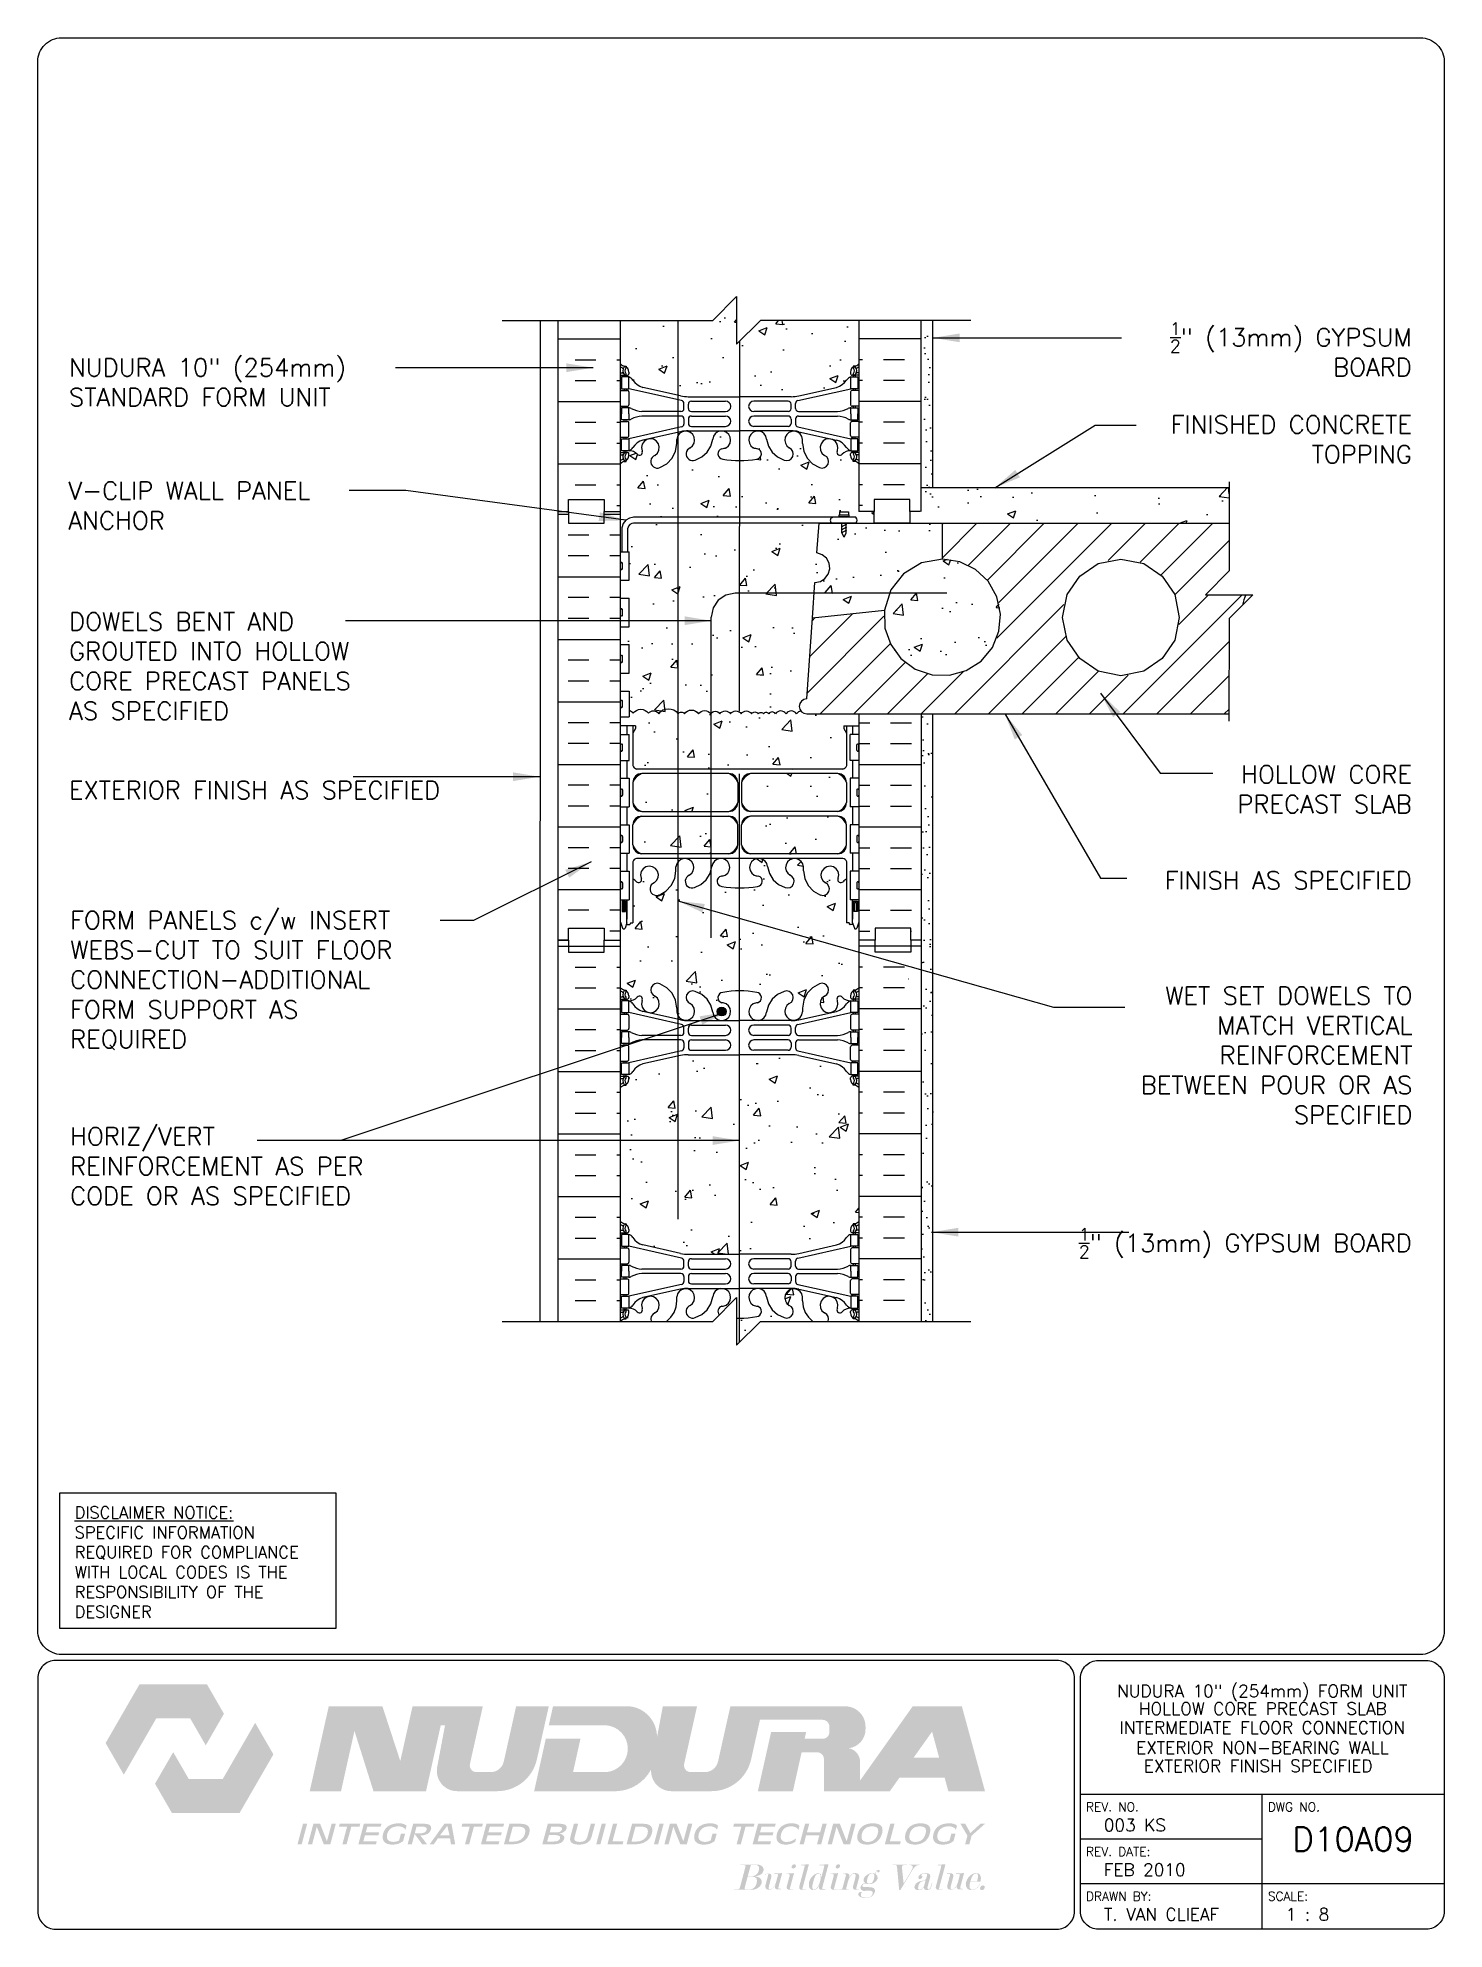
# Paper-space layout 'D10A09' of a CAD drawing. Header units: inches. Extents: x 0.42 to 7.8, y 0.49 to 10.41.
# The model-space entities are those that its viewports show. They can reach past a viewport. Long polylines and large blocks are cut down to what shows.
import ezdxf
from ezdxf.enums import TextEntityAlignment as Align

# ---------------------------------------------------------------- set-up
doc = ezdxf.new("R2010")
doc.units = ezdxf.units.IN
doc.header["$LTSCALE"] = 0.5
doc.header["$MEASUREMENT"] = 0
doc.linetypes.add('DASHED2', pattern=[0.375, 0.25, -0.125])
doc.linetypes.add('HIDDEN2', pattern=[0.1875, 0.125, -0.0625])
for name, color, linetype in [('HATCH', 12, 'Continuous'), ('Hidden2', 12, 'HIDDEN2'), ('line25', 2, 'Continuous'), ('LINE3', 3, 'Continuous'), ('LINE50', 5, 'Continuous'), ('LINE9', 9, 'Continuous'), ('LOGO', 7, 'Continuous'), ('TBK_LINE65', 3, 'Continuous'), ('TBK_TEXT', 4, 'Continuous'), ('TEXT', 4, 'Continuous'), ('Web_Edge', 9, 'Continuous')]:
    doc.layers.add(name, color=color, linetype=linetype)
doc.styles.add('DIM', font='romans.shx', dxfattribs={"width": 0.7})
doc.styles.add('ROMANS', font='romans.shx', dxfattribs={"height": 0.75})
doc.dimstyles.new('ext_12', dxfattribs={"dimscale": 12, "dimtxt": 0.09375, "dimasz": 0.09375, "dimexe": 0.09375, "dimexo": 0.0625, "dimgap": 0.0625, "dimtad": 1, "dimdec": 1, "dimzin": 3, "dimdsep": 46, "dimlunit": 4, "dimtxsty": 'DIM', "dimcen": 0.09, "dimdle": 0.09375, "dimclrt": 4, "dimadec": 0, "dimazin": 0, "dimtfac": 1, "dimtdec": 1, "dimtmove": 2, "dimatfit": 3, "dimfxl": 1, "dimfrac": 2, "dimtolj": 1, "dimtzin": 0, "dimarcsym": 0})

psp = doc.layouts.new('D10A09')

# ---------------------------------------------------------------- texts
at = {"layer": 'TBK_TEXT', "color": 7, "style": 'ROMANS'}
for s, p in [('REV. NO.', (5.9215, 1.107)), ('DWG NO.', (6.876, 1.107)), ('REV. DATE:', (5.9215, 0.8726)), ('DRAWN BY:', (5.9215, 0.6382)), ('SCALE:', (6.876, 0.6382))]:
    psp.add_text(s, height=0.04688, dxfattribs=at).set_placement(p)
at = {"layer": 'TEXT', "insert": (0.6134, 2.7065), "char_height": 0.0625, "width": 1.41371, "attachment_point": 1, "style": 'ROMANS'}
psp.add_mtext('{\\Fromans.shx|c1;\\LDISCLAIMER NOTICE:\\l\\PSPECIFIC INFORMATION REQUIRED FOR COMPLIANCE WITH LOCAL CODES IS THE RESPONSIBILITY OF THE DESIGNER}', dxfattribs=at)

msp = doc.modelspace()

# ---------------------------------------------------------------- texts
at = {"layer": 'TEXT', "char_height": 0.75, "style": 'ROMANS'}
for s, insert, width, attachment_point in [('\\A1;{\\H0.7x;\\S1/2;}" (13mm) GYPSUM BOARD', (298.146, 249.003), 12.99266, 6), ('NUDURA 10" (254mm) STANDARD FORM UNIT', (241.757, 247.616), 14.95852, 4), ('\\A1;FINISHED CONCRETE TOPPING', (298.146, 245.219), 12.99266, 6), ('V-CLIP WALL PANEL ANCHOR', (241.733, 242.443), 12.01477, 4), ('DOWELS BENT AND GROUTED INTO HOLLOW CORE PRECAST PANELS AS SPECIFIED', (241.762, 235.701), 13.62291, 4), ('\\A1;HOLLOW CORE PRECAST SLAB', (298.146, 230.533), 10.94608, 6), ('EXTERIOR FINISH AS SPECIFIED', (241.757, 230.497), 15.10061, 4), ('\\A1;FINISH AS SPECIFIED', (298.146, 226.71), 12.93148, 6), ('FORM PANELS c/w INSERT WEBS-CUT TO SUIT FLOOR CONNECTION-ADDITIONAL\\PFORM SUPPORT AS \\PREQUIRED', (241.808, 222.502), 17.8384, 4), ('WET SET DOWELS TO MATCH VERTICAL REINFORCEMENT BETWEEN POUR OR AS SPECIFIED', (298.169, 219.366), 12.95276, 6), ('HORIZ/VERT REINFORCEMENT AS PER CODE OR AS SPECIFIED', (241.808, 214.709), 15.33694, 4), ('\\A1;{\\H0.7x;\\S1/2;}" (13mm) GYPSUM BOARD', (298.146, 211.482), 13.59481, 6)]:
    msp.add_mtext(s, dxfattribs=dict(at, insert=insert, width=width, attachment_point=attachment_point))

# ---------------------------------------------------------------- blocks, each defined once
blk = doc.blocks.new('TITLEBLOCK-Tag')
at = {"style": 'ROMANS'}
for tag, height, p in [('TITLE_LINE_1', 0.0625, (0.927, -0.1328)), ('TITLE_LINE_2', 0.0625, (0.9294, -0.2258)), ('CENTRE-LINE-3', 0.0625, (0.927, -0.3246)), ('TITLE_LINE_4', 0.0625, (0.927, -0.4299)), ('TITLE_LINE_5', 0.0625, (0.927, -0.526)), ('DWG', 0.125, (1.4043, -0.9102))]:
    blk.add_attdef(tag, text='', height=height, dxfattribs=at).set_placement(p, align=Align.MIDDLE_CENTER)
for tag, p in [('LATEST_REVISION', (0.0954, -0.8366)), ('REVISION_DATE', (0.0954, -1.071)), ('DRAWN_BY', (0.0954, -1.3053)), ('SCALE', (1.0499, -1.3053))]:
    blk.add_attdef(tag, text='', height=0.0469, dxfattribs=at).set_placement(p, align=Align.MIDDLE_LEFT)

# ---------------------------------------------------------------- hatches: boundary and pattern name
at = {"layer": 'HATCH'}
h = msp.add_hatch(dxfattribs=at)
h.set_pattern_fill('AR-CONC', color=256, scale=0.5)
h.set_pattern_definition([(50, (0, 0), (3.5863, -0.31376), [0.375, -4.125]), (355, (0, 0), (-0.693757, 3.76096), [0.3, -3.3]), (100.4514, (0.299, -0.026), (2.892544, 3.4472), [0.3187, -3.50571]), (46.1842, (0, 1), (5.336207, -0.827596), [0.5625, -6.1875]), (96.6356, (0.4447, 0.931), (4.67331, 4.87059), [0.47805, -5.25857]), (351.1842, (0, 1), (4.67331, 4.87059), [0.45, -4.95]), (21, (0.5, 0.75), (2.984535, -2.013094), [0.375, -4.125]), (326, (0.5, 0.75), (1.216577, 3.62575), [0.3, -3.3]), (71.4514, (0.7487, 0.5822), (4.201112, 1.612656), [0.3187, -3.50571]), (37.5, (0, 0), (0.0607993, 1.6644693), [0, -3.26, 0, -3.35, 0, -3.3125]), (7.5, (0, 0), (1.315348, 1.9720586), [0, -1.91, 0, -3.185, 0, -1.2625]), (327.5, (-1.115, 0), (2.669112, -0.1127744), [0, -1.25, 0, -3.9, 0, -5.175]), (317.5, (-1.615, 0), (2.915931, 0.500525), [0, -1.625, 0, -2.59, 0, -3.675])])
h.paths.add_polyline_path([(272.972, 237.726), (273.075, 239.208, 0.932515), (273.162, 240.452), (273.25, 241.699), (265.467, 241.699, 0.366745), (265.223, 241.488), (265.223, 240.504), (265.286, 240.504), (265.286, 239.304), (264.921, 239.304), (264.921, 238.554), (265.286, 238.554), (265.286, 237.354), (264.921, 237.354), (264.921, 236.604), (265.286, 236.604), (265.286, 235.404), (264.921, 235.404), (264.921, 234.654), (265.286, 234.654), (265.286, 233.851, -0.162203), (265.452, 233.723, -0.520567), (266.088, 233.723, -0.520567), (266.523, 233.704, -0.520567), (267.333, 233.704, -0.520567), (267.604, 233.704, -0.520567), (268.192, 233.704, -0.520567), (268.704, 233.704, -0.520567), (269.09, 233.704, -0.520567), (269.534, 233.704, -0.520567), (269.977, 233.704, -0.520567), (270.421, 233.704, -0.520567), (270.701, 233.704, -0.512435), (270.921, 233.697, -0.512435), (271.141, 233.704, -0.520567), (271.421, 233.704, -0.520567), (271.865, 233.704, -0.520567), (272.309, 233.704, -0.203298), (272.488, 233.816, -0.626547), (272.734, 234.322)])
h.paths.add_polyline_path([(278.429, 240.199), (278.429, 241.699), (274.396, 241.699), (274.396, 241.301), (274.303, 241.114), (274.209, 241.301), (274.209, 241.699), (273.25, 241.699), (273.162, 240.452, -0.932515), (273.075, 239.208), (272.972, 237.726), (275.996, 238.044, -0.379205)])
h.paths.add_polyline_path([(278.429, 240.199, 0.379205), (275.996, 238.044, 2.637096)])
h.paths.add_polyline_path([(274.922, 244.198, 0.088986), (274.775, 244.296), (274.685, 244.296), (274.685, 244.338, -0.249069), (274.575, 244.545), (274.575, 244.612, -0.414214), (274.638, 244.675), (274.685, 244.675), (274.685, 244.745), (274.58, 244.745, 0.231736), (274.223, 244.594, -0.8344), (274.011, 244.719), (274.023, 244.741, 2.155404), (273.484, 244.546, -1), (273.271, 244.035, -0.311223), (272.562, 245.051), (272.562, 245.216, 1.661382), (272.001, 244.864, -1), (271.787, 244.352, -0.307094), (271.049, 245.248, 1.604516), (270.49, 244.872, 0.055617), (270.669, 244.826, -0.843243), (270.635, 244.394, -0.047544), (269.921, 244.329, -0.047544), (269.207, 244.394, -0.843243), (269.173, 244.826, 0.055617), (269.352, 244.872, 1.604516), (268.794, 245.248, -0.307094), (268.055, 244.352, -1), (267.842, 244.864, 1.661382), (267.28, 245.216), (267.281, 245.071, -0.316114), (266.572, 244.035, -1), (266.358, 244.546, 2.155404), (265.82, 244.741), (265.831, 244.719, -0.834375), (265.62, 244.594, 0.23174), (265.262, 244.745), (265.157, 244.745), (265.157, 244.675), (265.205, 244.675, -0.414214), (265.267, 244.612), (265.267, 244.545, -0.249069), (265.157, 244.338), (265.157, 244.296), (265.067, 244.296, 0.08841), (264.921, 244.199), (264.921, 240.504), (264.974, 240.504), (264.974, 241.506, -0.379483), (265.466, 241.949), (274.209, 241.949), (274.209, 241.989), (274.115, 241.989, -1), (274.115, 242.051), (274.115, 242.176), (274.49, 242.176), (274.49, 242.051, -1), (274.49, 241.989), (274.396, 241.989), (274.396, 241.949), (274.799, 241.949, -0.386179), (274.801, 241.699), (275.566, 241.699), (275.566, 242.199), (274.921, 242.199), (274.922, 242.754)])
h.paths.add_polyline_path([(274.58, 247.845), (274.685, 247.845), (274.685, 247.915), (274.638, 247.915, -0.414214), (274.575, 247.977), (274.575, 248.045, -0.249069), (274.685, 248.252), (274.685, 248.294), (274.775, 248.294, 0.08853), (274.921, 248.391), (274.921, 250.216), (270.791, 250.216), (269.791, 249.216), (269.791, 251.216), (268.791, 250.216), (264.921, 250.216), (264.921, 248.391, 0.08841), (265.067, 248.294), (265.157, 248.294), (265.157, 248.252, -0.249069), (265.267, 248.045), (265.267, 247.977, -0.414214), (265.205, 247.915), (265.157, 247.915), (265.157, 247.845), (265.262, 247.845, -0.168672), (265.448, 247.695, 0.17445), (265.856, 247.4), (267.437, 247.047, 0.054974), (267.763, 247.011), (269.921, 247.011), (272.079, 247.011, 0.054974), (272.406, 247.047), (273.987, 247.4, 0.17445), (274.394, 247.695, -0.168672)])
h.paths.add_polyline_path([(274.411, 232.886), (274.291, 233.086), (274.291, 233.199), (274.921, 233.199), (274.921, 233.698), (272.734, 233.697, -0.22962), (272.488, 233.816, 0.203298), (272.309, 233.704, 0.520567), (271.865, 233.704, 0.520567), (271.421, 233.704, 0.520567), (271.141, 233.704, 0.512435), (270.921, 233.697, 0.512435), (270.701, 233.704, 0.520567), (270.421, 233.704, 0.520567), (269.977, 233.704, 0.520567), (269.534, 233.704, 0.520567), (269.09, 233.704, 0.520567), (268.704, 233.704, 0.520567), (268.192, 233.704, 0.520567), (267.604, 233.704, 0.520567), (267.333, 233.704, 0.520567), (266.523, 233.704, 0.520567), (266.088, 233.723, 0.520567), (265.452, 233.723, 0.162203), (265.286, 233.851), (265.286, 233.574), (264.921, 233.574), (264.921, 233.199), (265.551, 233.199), (265.551, 233.086), (265.431, 232.886), (265.431, 231.525, 0.268156), (265.592, 231.377), (274.25, 231.377, 0.268138), (274.411, 231.525)])
h.paths.add_polyline_path([(269.845, 230.814, 0.225652), (269.47, 231.189), (265.806, 231.189, 0.225652), (265.431, 230.814), (265.431, 229.974, 0.225652), (265.806, 229.599), (269.47, 229.599, 0.225652), (269.845, 229.974)])
h.paths.add_polyline_path([(269.845, 229.033, 0.225652), (269.47, 229.408), (265.806, 229.408, 0.225652), (265.431, 229.033), (265.431, 228.192, 0.225652), (265.806, 227.817), (269.47, 227.817, 0.225652), (269.845, 228.192)])
h.paths.add_polyline_path([(274.411, 229.033, 0.225652), (274.036, 229.408), (270.373, 229.408, 0.225652), (269.998, 229.033), (269.998, 228.192, 0.225652), (270.373, 227.817), (274.036, 227.817, 0.225652), (274.411, 228.192)])
h.paths.add_polyline_path([(274.411, 230.814, 0.225652), (274.036, 231.189), (270.373, 231.189, 0.225652), (269.998, 230.814), (269.998, 229.974, 0.225652), (270.373, 229.599), (274.036, 229.599, 0.225652), (274.411, 229.974)])
h.paths.add_polyline_path([(274.511, 224.928), (274.411, 224.928), (274.411, 226.765, 0.108935), (274.259, 226.652, -0.8344), (274.047, 226.777), (274.059, 226.799, 2.155404), (273.52, 226.604, -1), (273.307, 226.093, -0.311223), (272.598, 227.109), (272.598, 227.274, 1.661382), (272.037, 226.921, -1), (271.823, 226.41, -0.307094), (271.085, 227.306, 1.604516), (270.526, 226.93, 0.055617), (270.705, 226.884, -0.843243), (270.671, 226.452, -0.049932), (269.921, 226.387, -0.049932), (269.171, 226.452, -0.843243), (269.137, 226.884, 0.055617), (269.316, 226.93, 1.604516), (268.758, 227.306, -0.307094), (268.019, 226.41, -1), (267.806, 226.921, 1.661382), (267.244, 227.274), (267.245, 227.128, -0.316114), (266.536, 226.093, -1), (266.322, 226.604, 2.155404), (265.784, 226.799), (265.795, 226.777, -0.834375), (265.584, 226.652, 0.108938), (265.431, 226.765), (265.431, 224.928), (265.331, 224.928), (265.331, 224.898, -0.414214), (265.281, 224.848), (265.155, 224.848), (265.112, 224.716, -0.725737), (265.006, 224.698), (264.921, 224.958), (264.921, 224.199), (264.921, 222.199, 0.08841), (265.067, 222.101), (265.157, 222.101), (265.157, 222.06, -0.249069), (265.267, 221.853), (265.267, 221.785, -0.414214), (265.205, 221.723), (265.157, 221.723), (265.157, 221.653), (265.262, 221.653, 0.231736), (265.62, 221.804, -0.8344), (265.831, 221.678), (265.82, 221.657, 2.155404), (266.358, 221.851, -1), (266.572, 222.362, -0.311223), (267.281, 221.346), (267.28, 221.181, 1.661382), (267.842, 221.534, -1), (268.055, 222.045, -0.307094), (268.794, 221.15, 1.604516), (269.352, 221.526, 0.055617), (269.173, 221.571, -0.843243), (269.207, 222.003, -0.047544), (269.921, 222.068, -0.047544), (270.635, 222.003, -0.843243), (270.669, 221.571, 0.055617), (270.49, 221.526, 1.604516), (271.049, 221.15, -0.307094), (271.787, 222.045, -1), (272.001, 221.534, 1.661382), (272.562, 221.181), (272.562, 221.327, -0.316114), (273.271, 222.362, -1), (273.484, 221.851, 2.155404), (274.023, 221.657), (274.011, 221.678, -0.834375), (274.223, 221.804, 0.23174), (274.58, 221.653), (274.685, 221.653), (274.685, 221.723), (274.638, 221.723, -0.414214), (274.575, 221.785), (274.575, 221.853, -0.249069), (274.685, 222.06), (274.685, 222.101), (274.775, 222.101, 0.088434), (274.921, 222.199), (274.921, 224.958), (274.842, 224.716, -0.725737), (274.736, 224.698), (274.687, 224.848), (274.561, 224.848, -0.414214), (274.511, 224.898)])
h.paths.add_polyline_path([(274.921, 218.006, 0.088429), (274.775, 218.104), (274.685, 218.104), (274.685, 218.146, -0.249069), (274.575, 218.353), (274.575, 218.42, -0.414214), (274.638, 218.483), (274.685, 218.483), (274.685, 218.553), (274.58, 218.553, -0.168672), (274.394, 218.702, 0.17445), (273.987, 218.998), (272.406, 219.351, 0.054974), (272.079, 219.387), (269.921, 219.387), (267.763, 219.387, 0.054974), (267.437, 219.351), (265.856, 218.998, 0.17445), (265.448, 218.702, -0.168672), (265.262, 218.553), (265.157, 218.553), (265.157, 218.483), (265.205, 218.483, -0.414214), (265.267, 218.42), (265.267, 218.353, -0.249069), (265.157, 218.146), (265.157, 218.104), (265.067, 218.104, 0.08841), (264.921, 218.006), (264.921, 212.391, 0.08841), (265.067, 212.294), (265.157, 212.294), (265.157, 212.252, -0.249069), (265.267, 212.045), (265.267, 211.977, -0.414214), (265.205, 211.915), (265.157, 211.915), (265.157, 211.845), (265.262, 211.845, -0.168672), (265.448, 211.695, 0.17445), (265.856, 211.4), (267.437, 211.047, 0.054974), (267.763, 211.011), (269.921, 211.011), (272.079, 211.011, 0.054974), (272.406, 211.047), (273.987, 211.4, 0.17445), (274.394, 211.695, -0.168672), (274.58, 211.845), (274.685, 211.845), (274.685, 211.915), (274.638, 211.915, -0.414214), (274.575, 211.977), (274.575, 212.045, -0.249069), (274.685, 212.252), (274.685, 212.294), (274.775, 212.294, 0.088421), (274.921, 212.391)])
h.paths.add_polyline_path([(269.173, 208.826, 0.055617), (269.352, 208.872, 1.604516), (268.794, 209.248, -0.307094), (268.055, 208.352, -1), (267.842, 208.864, 1.661382), (267.28, 209.216), (267.281, 209.071, -0.237252), (266.851, 208.189), (268.791, 208.189), (269.066, 208.464, -0.568049)])
h.paths.add_polyline_path([(266.358, 208.546, 2.155404), (265.82, 208.741), (265.831, 208.719, -0.834375), (265.62, 208.594, 0.23174), (265.262, 208.745), (265.157, 208.745), (265.157, 208.675), (265.205, 208.675, -0.414214), (265.267, 208.612), (265.267, 208.545, -0.249069), (265.157, 208.338), (265.157, 208.296), (265.067, 208.296, 0.08841), (264.921, 208.199), (264.921, 208.189), (266.208, 208.189, -0.408222)])
h.paths.add_polyline_path([(272.562, 209.051), (272.562, 209.216, 1.661382), (272.001, 208.864, -1), (271.787, 208.352, -0.307094), (271.049, 209.248, 1.604516), (270.49, 208.872, 0.055617), (270.669, 208.826, -0.843243), (270.635, 208.394, -0.047544), (269.921, 208.329, -0.008643), (269.791, 208.331), (269.791, 207.189), (270.791, 208.189), (272.992, 208.189, -0.232553)])
h.paths.add_polyline_path([(274.685, 208.338, -0.249069), (274.575, 208.545), (274.575, 208.612, -0.414214), (274.638, 208.675), (274.685, 208.675), (274.685, 208.745), (274.58, 208.745, 0.231736), (274.223, 208.594, -0.8344), (274.011, 208.719), (274.023, 208.741, 2.155404), (273.484, 208.546, -0.408222), (273.635, 208.189), (274.921, 208.189), (274.921, 208.199, 0.088416), (274.775, 208.296), (274.685, 208.296)])
h = msp.add_hatch(dxfattribs=at)
h.set_pattern_fill('AR-SAND', color=256, scale=0.5, style=0)
h.set_pattern_definition([(37.5, (181.79665, -7.8026), (-0.0314967, 0.9634119), [0, -0.76, 0, -0.85, 0, -0.8125]), (7.5, (181.7966, -7.8026), (0.8848884, 1.411073), [0, -0.41, 0, -0.685, 0, -0.2625]), (327.5, (181.18165, -7.8026), (1.557071, 0.0028295), [0, -0.25, 0, -0.9, 0, -1.175]), (317.5, (181.1816, -7.8026), (1.503063, 0.438838), [0, -0.125, 0, -0.59, 0, -0.675])])
h.paths.add_polyline_path([(278.026, 250.202), (277.538, 250.202), (277.533, 244.199), (277.546, 244.199), (277.546, 242.199), (278.026, 242.199)])
h = msp.add_hatch(dxfattribs=at)
h.set_pattern_fill('AR-CONC', color=256, scale=0.5, style=0)
h.set_pattern_definition([(50, (181.7967, 1.2235), (3.5863, -0.31376), [0.375, -4.125]), (355, (181.7967, 1.2235), (-0.693757, 3.76096), [0.3, -3.3]), (100.4514, (182.0956, 1.1973), (2.892547, 3.447198), [0.3187, -3.50571]), (46.1842, (181.7967, 2.2235), (5.336205, -0.827595), [0.5625, -6.1875]), (96.6356, (182.2414, 2.1545), (4.67331, 4.87059), [0.47805, -5.25856]), (351.1842, (181.7967, 2.2235), (4.67331, 4.87059), [0.45, -4.95]), (21, (182.2967, 1.9735), (2.984535, -2.013094), [0.375, -4.125]), (326, (182.2967, 1.9735), (1.216577, 3.62575), [0.3, -3.3]), (71.4514, (182.5454, 1.8057), (4.201113, 1.612652), [0.3187, -3.50571]), (37.5, (181.7967, 1.2235), (0.060799, 1.664469), [0, -3.26, 0, -3.35, 0, -3.3125]), (7.5, (181.7967, 1.2235), (1.315348, 1.972059), [0, -1.91, 0, -3.185, 0, -1.2625]), (327.5, (180.6817, 1.2235), (2.669112, -0.1127744), [0, -1.25, 0, -3.9, 0, -5.175]), (317.5, (180.1817, 1.2235), (2.91593, 0.500525), [0, -1.625, 0, -2.59, 0, -3.675])])
h.paths.add_polyline_path([(290.472, 241.699), (290.472, 243.199), (277.546, 243.199), (277.546, 241.699)])
h = msp.add_hatch(dxfattribs=at)
h.set_pattern_fill('INSUL', color=256, scale=7, angle=180, style=0)
h.set_pattern_definition([(180, (272.3384, 223.6988), (-3e-16, -2.625), []), (180, (272.3384, 222.8238), (-3e-16, -2.625), [0.875, -0.875]), (180, (272.3384, 221.9488), (-3e-16, -2.625), [0.875, -0.875])])
h.paths.add_polyline_path([(262.296, 224.199), (262.734, 224.199), (262.734, 224.699), (264.234, 224.699), (264.234, 224.199), (264.921, 224.199), (264.921, 242.199), (264.671, 242.199), (264.234, 242.199), (264.234, 241.699), (262.734, 241.699), (262.734, 242.199), (262.296, 242.199)])
h = msp.add_hatch(dxfattribs=at)
h.set_pattern_fill('ANSI31', color=256, scale=8, style=0)
h.paths.add_polyline_path([(290.472, 237.699), (291.032, 238.259, -0.047162), (291.17, 238.699), (290.472, 238.699), (289.472, 238.699), (290.472, 239.699), (290.472, 241.699), (278.429, 241.699), (278.429, 240.199, -2.637096), (275.996, 238.044), (272.972, 237.726), (272.734, 234.322, 1.000041), (272.734, 233.697), (290.465, 233.699)])
h.paths.add_polyline_path([(283.478, 237.748, -1), (288.379, 237.748, -1)], flags=16)
h = msp.add_hatch(dxfattribs=at)
h.set_pattern_fill('INSUL', color=256, scale=7, angle=180, style=0)
h.set_pattern_definition([(7e-15, (267.5042, 223.6988), (3e-16, -2.625), []), (7e-15, (267.5042, 222.8238), (3e-16, -2.625), [0.875, -0.875]), (7e-15, (267.5042, 221.9488), (3e-16, -2.625), [0.875, -0.875])])
h.paths.add_polyline_path([(277.546, 234.198), (274.921, 234.197), (274.921, 224.199), (275.609, 224.199), (275.609, 224.699), (277.109, 224.699), (277.109, 224.199), (277.546, 224.199)])
h = msp.add_hatch(dxfattribs=at)
h.set_pattern_fill('AR-SAND', color=256, scale=0.5, style=0)
h.set_pattern_definition([(37.5, (181.79665, -9.8026), (-0.0314967, 0.963412), [0, -0.76, 0, -0.85, 0, -0.8125]), (7.5, (181.7966, -9.8026), (0.8848884, 1.411073), [0, -0.41, 0, -0.685, 0, -0.2625]), (327.5, (181.18165, -9.8026), (1.557071, 0.0028295), [0, -0.25, 0, -0.9, 0, -1.175]), (317.5, (181.1816, -9.8026), (1.503063, 0.438838), [0, -0.125, 0, -0.59, 0, -0.675])])
h.paths.add_polyline_path([(277.546, 208.202), (278.025, 208.202), (278.026, 233.698), (277.546, 233.698)])
at = {"layer": 'LINE3'}
msp.add_hatch(color=256, dxfattribs=at).paths.add_polyline_path([(268.978, 221.201, 1), (269.353, 221.201, 1)])

# ---------------------------------------------------------------- linework, layer by layer
at = {"layer": 'HATCH'}
for p, q in [((262.296, 249.439), (264.921, 249.439)), ((277.546, 249.439), (274.921, 249.439)), ((263.01, 248.564), (263.885, 248.564)), ((264.76, 248.564), (264.921, 248.564)), ((275.083, 248.564), (274.921, 248.564)), ((276.833, 248.564), (275.958, 248.564)), ((263.01, 247.689), (263.885, 247.689)), ((264.76, 247.689), (264.921, 247.689)), ((275.083, 247.689), (274.921, 247.689)), ((276.833, 247.689), (275.958, 247.689)), ((262.296, 246.814), (264.921, 246.814)), ((277.546, 246.814), (274.921, 246.814)), ((263.01, 245.939), (263.885, 245.939)), ((264.76, 245.939), (264.921, 245.939)), ((275.083, 245.939), (274.921, 245.939)), ((276.833, 245.939), (275.958, 245.939)), ((263.01, 245.064), (263.885, 245.064)), ((264.76, 245.064), (264.921, 245.064)), ((275.083, 245.064), (274.921, 245.064)), ((276.833, 245.064), (275.958, 245.064)), ((262.296, 244.189), (264.921, 244.189)), ((277.546, 244.189), (274.921, 244.189)), ((263.01, 243.314), (263.885, 243.314)), ((264.76, 243.314), (264.921, 243.314)), ((275.083, 243.314), (274.921, 243.314)), ((276.833, 243.314), (275.958, 243.314)), ((264.76, 242.439), (264.921, 242.439)), ((275.083, 242.439), (274.921, 242.439)), ((262.296, 223.939), (264.921, 223.939)), ((277.546, 223.939), (274.921, 223.939)), ((263.01, 223.064), (263.885, 223.064)), ((264.76, 223.064), (264.921, 223.064)), ((275.083, 223.064), (274.921, 223.064)), ((276.833, 223.064), (275.958, 223.064)), ((277.028, 222.561), (277.003, 222.561)), ((263.01, 222.189), (263.885, 222.189)), ((264.76, 222.189), (264.921, 222.189)), ((275.083, 222.189), (274.921, 222.189)), ((276.833, 222.189), (275.958, 222.189)), ((262.296, 221.314), (264.921, 221.314)), ((277.546, 221.314), (274.921, 221.314)), ((263.01, 220.439), (263.885, 220.439)), ((264.76, 220.439), (264.921, 220.439)), ((275.083, 220.439), (274.921, 220.439)), ((276.833, 220.439), (275.958, 220.439)), ((263.01, 219.564), (263.885, 219.564)), ((264.76, 219.564), (264.921, 219.564)), ((275.083, 219.564), (274.921, 219.564)), ((276.833, 219.564), (275.958, 219.564)), ((262.296, 218.689), (264.921, 218.689)), ((277.546, 218.689), (274.921, 218.689)), ((263.01, 217.814), (263.885, 217.814)), ((264.76, 217.814), (264.921, 217.814)), ((275.083, 217.814), (274.921, 217.814)), ((276.833, 217.814), (275.958, 217.814)), ((263.01, 216.939), (263.885, 216.939)), ((264.76, 216.939), (264.921, 216.939)), ((275.083, 216.939), (274.921, 216.939)), ((276.833, 216.939), (275.958, 216.939)), ((262.296, 216.064), (264.921, 216.064)), ((277.546, 216.064), (274.921, 216.064)), ((263.01, 215.189), (263.885, 215.189)), ((264.76, 215.189), (264.921, 215.189)), ((275.083, 215.189), (274.921, 215.189)), ((276.833, 215.189), (275.958, 215.189)), ((263.01, 214.314), (263.885, 214.314)), ((264.76, 214.314), (264.921, 214.314)), ((275.083, 214.314), (274.921, 214.314)), ((276.833, 214.314), (275.958, 214.314)), ((262.296, 213.439), (264.921, 213.439)), ((277.546, 213.439), (274.921, 213.439)), ((263.01, 212.564), (263.885, 212.564)), ((264.76, 212.564), (264.921, 212.564)), ((275.083, 212.564), (274.921, 212.564)), ((276.833, 212.564), (275.958, 212.564)), ((263.01, 211.689), (263.885, 211.689)), ((264.76, 211.689), (264.921, 211.689)), ((275.083, 211.689), (274.921, 211.689)), ((276.833, 211.689), (275.958, 211.689)), ((262.296, 210.814), (264.921, 210.814)), ((277.546, 210.814), (274.921, 210.814)), ((263.01, 209.939), (263.885, 209.939)), ((264.76, 209.939), (264.921, 209.939)), ((275.083, 209.939), (274.921, 209.939)), ((276.833, 209.939), (275.958, 209.939)), ((263.01, 209.064), (263.885, 209.064)), ((264.76, 209.064), (264.921, 209.064)), ((275.083, 209.064), (274.921, 209.064)), ((276.833, 209.064), (275.958, 209.064))]:
    msp.add_line(p, q, dxfattribs=at)
for points in [[(265.286, 233.851, -0.162203), (265.452, 233.723, -0.520567), (266.088, 233.723, -0.520567), (266.523, 233.704, -0.520567), (267.333, 233.704, -0.520567), (267.604, 233.704, -0.520567), (268.192, 233.704, -0.520567), (268.704, 233.704, -0.520567), (269.09, 233.704, -0.520567), (269.534, 233.704, -0.520567), (269.977, 233.704, -0.520567), (270.421, 233.704, -0.520567), (270.701, 233.704, -0.512435), (270.921, 233.697)], [(272.488, 233.816, 0.203298), (272.309, 233.704, 0.520567), (271.865, 233.704, 0.520567), (271.421, 233.704, 0.520567), (271.141, 233.704, 0.512435), (270.921, 233.697)]]:
    msp.add_lwpolyline(points, format="xyb", dxfattribs=at)
at = {"layer": 'Hidden2'}
for p, q in [((273.162, 240.452), (273.25, 241.699)), ((272.972, 237.726), (273.075, 239.208))]:
    msp.add_line(p, q, dxfattribs=at)
for centre, radius, start, end in [((273.075, 239.833), 0.625, 270, 82), ((278.429, 237.748), 2.45, 90, 173.06791)]:
    msp.add_arc(centre, radius, start, end, dxfattribs=at)
at = {"layer": 'line25'}
for p, q in [((264.921, 224.199), (264.921, 250.216)), ((274.921, 250.216), (274.922, 242.754)), ((274.922, 242.754), (274.921, 242.199)), ((273.25, 241.699), (290.465, 241.699)), ((278.429, 240.199), (278.429, 241.699)), ((264.921, 240.504), (265.286, 240.504)), ((265.286, 239.304), (265.286, 240.504)), ((264.921, 239.304), (265.286, 239.304)), ((264.921, 238.554), (265.286, 238.554)), ((265.286, 237.354), (265.286, 238.554)), ((272.734, 234.324), (272.972, 237.726)), ((272.972, 237.726), (275.996, 238.044)), ((264.921, 237.354), (265.286, 237.354)), ((264.921, 236.604), (265.286, 236.604)), ((265.286, 235.404), (265.286, 236.604)), ((264.921, 235.404), (265.286, 235.404)), ((264.921, 234.654), (265.286, 234.654)), ((265.286, 234.654), (265.286, 233.574)), ((264.921, 233.574), (265.286, 233.574)), ((272.748, 233.697), (290.465, 233.699)), ((274.921, 233.697), (274.921, 208.189)), ((264.921, 232.824), (265.286, 232.824)), ((265.286, 231.744), (265.286, 232.824)), ((274.921, 232.824), (274.556, 232.824)), ((274.556, 231.744), (274.556, 232.824)), ((264.921, 231.744), (265.286, 231.744)), ((274.921, 231.744), (274.556, 231.744)), ((264.921, 230.994), (265.286, 230.994)), ((265.286, 230.994), (265.286, 229.794)), ((274.921, 230.994), (274.556, 230.994)), ((274.556, 230.994), (274.556, 229.794)), ((264.921, 229.794), (265.286, 229.794)), ((274.921, 229.794), (274.556, 229.794)), ((264.921, 229.044), (265.286, 229.044)), ((265.286, 229.044), (265.286, 227.844)), ((274.921, 229.044), (274.556, 229.044)), ((274.556, 229.044), (274.556, 227.844)), ((264.921, 227.844), (265.286, 227.844)), ((264.921, 227.094), (265.286, 227.094)), ((265.286, 227.094), (265.286, 225.894)), ((274.921, 227.844), (274.556, 227.844)), ((274.921, 227.094), (274.556, 227.094)), ((274.556, 227.094), (274.556, 225.894)), ((264.921, 225.894), (265.286, 225.894)), ((274.921, 225.894), (274.556, 225.894)), ((264.921, 208.189), (264.921, 224.199))]:
    msp.add_line(p, q, dxfattribs=at)
msp.add_circle((285.929, 237.748), 2.45, dxfattribs=at)
for centre, radius, start, end in [((278.429, 237.748), 2.45, 173.06791, 90), ((293.429, 237.748), 2.45, 157.18018, 167.98095), ((272.734, 234.01), 0.313, 90, 270)]:
    msp.add_arc(centre, radius, start, end, dxfattribs=at)
at = {"layer": 'LINE3'}
for p, q in [((267.324, 250.216), (267.324, 212.483)), ((269.905, 249.33), (269.903, 233.804)), ((278.617, 238.76), (269.729, 238.76)), ((268.729, 224.293), (268.729, 237.76)), ((269.904, 231.178), (269.904, 207.303))]:
    msp.add_line(p, q, dxfattribs=at)
msp.add_circle((269.165, 221.201), 0.188, dxfattribs=at)
msp.add_arc((269.729, 237.76), 1, 90, 180, dxfattribs=at)
at = {"layer": 'LINE50'}
for p, q in [((262.296, 224.199), (262.296, 250.216)), ((277.546, 242.199), (277.546, 250.216)), ((262.296, 242.199), (262.734, 242.199)), ((262.734, 242.199), (262.734, 242.699)), ((262.734, 242.699), (264.234, 242.699)), ((264.234, 242.699), (264.234, 242.199)), ((264.234, 242.199), (264.671, 242.199)), ((264.671, 242.199), (264.921, 242.199)), ((274.33, 242.199), (274.33, 242.199)), ((277.546, 233.698), (277.546, 208.189)), ((262.734, 224.199), (262.296, 224.199)), ((262.296, 208.189), (262.296, 224.199))]:
    msp.add_line(p, q, dxfattribs=at)
for points in [[(262.296, 242.199), (262.734, 242.199), (262.734, 242.699), (264.234, 242.699), (264.234, 242.199), (264.921, 242.199)], [(277.504, 242.199), (277.066, 242.199), (277.066, 242.699), (275.566, 242.699), (275.566, 242.199), (274.921, 242.199)], [(262.296, 224.199), (262.734, 224.199), (262.734, 224.699), (264.234, 224.699), (264.234, 224.199), (264.921, 224.199)], [(262.296, 224.199), (262.734, 224.199), (262.734, 224.699), (264.234, 224.699), (264.234, 224.199), (264.921, 224.199)], [(277.546, 224.199), (277.109, 224.199), (277.109, 224.699), (275.609, 224.699), (275.609, 224.199), (274.921, 224.199)]]:
    msp.add_lwpolyline(points, dxfattribs=at)
at = {"layer": 'LINE9'}
for p, q in [((269.791, 251.216), (268.791, 250.216)), ((269.791, 251.216), (269.791, 249.216)), ((259.949, 250.216), (268.791, 250.216)), ((261.546, 208.189), (261.556, 250.216)), ((269.791, 249.216), (270.791, 250.216)), ((279.632, 250.216), (270.791, 250.216)), ((278.026, 243.199), (278.026, 250.216)), ((277.549, 243.199), (290.465, 243.199)), ((274.115, 242.176), (274.115, 242.051)), ((274.115, 242.176), (274.49, 242.176)), ((274.49, 242.176), (274.49, 242.051)), ((264.974, 241.506), (264.974, 240.504)), ((265.223, 240.504), (265.223, 241.488)), ((274.799, 241.949), (265.466, 241.949)), ((274.801, 241.699), (265.467, 241.699)), ((274.115, 242.051), (274.49, 242.051)), ((274.115, 241.989), (274.49, 241.989)), ((274.115, 241.989), (274.49, 241.989)), ((274.195, 241.684), (274.221, 241.699)), ((274.195, 241.551), (274.413, 241.677)), ((274.195, 241.426), (274.413, 241.552)), ((274.195, 241.293), (274.413, 241.419)), ((274.209, 241.949), (274.209, 241.989)), ((274.209, 241.301), (274.209, 241.699)), ((274.396, 241.949), (274.396, 241.989)), ((274.396, 241.301), (274.396, 241.699)), ((274.303, 241.114), (274.209, 241.301)), ((274.303, 241.114), (274.396, 241.301)), ((264.921, 239.794), (264.921, 240.014)), ((264.921, 239.959), (264.921, 239.959)), ((264.921, 239.849), (264.921, 239.849)), ((264.961, 240.054), (264.961, 240.054)), ((265.001, 239.794), (265.001, 240.014)), ((264.961, 239.754), (264.961, 239.754)), ((264.921, 237.844), (264.921, 238.064)), ((264.921, 238.009), (264.921, 238.009)), ((264.921, 237.899), (264.921, 237.899)), ((264.961, 238.104), (264.961, 238.104)), ((264.961, 237.804), (264.961, 237.804)), ((265.001, 237.844), (265.001, 238.064)), ((264.921, 235.894), (264.921, 236.114)), ((264.921, 236.059), (264.921, 236.059)), ((264.921, 235.949), (264.921, 235.949)), ((264.961, 236.154), (264.961, 236.154)), ((264.961, 235.854), (264.961, 235.854)), ((265.001, 235.894), (265.001, 236.114)), ((264.961, 234.264), (264.961, 234.264)), ((264.921, 234.004), (264.921, 234.224)), ((264.921, 234.169), (264.921, 234.169)), ((264.921, 234.059), (264.921, 234.059)), ((264.961, 233.964), (264.961, 233.964)), ((265.001, 234.004), (265.001, 234.224)), ((278.025, 208.189), (278.026, 233.698)), ((264.921, 232.174), (264.921, 232.394)), ((264.921, 232.339), (264.921, 232.339)), ((264.921, 232.229), (264.921, 232.229)), ((264.961, 232.434), (264.961, 232.434)), ((264.961, 232.134), (264.961, 232.134)), ((265.001, 232.174), (265.001, 232.394)), ((274.841, 232.174), (274.841, 232.394)), ((274.881, 232.434), (274.881, 232.434)), ((274.881, 232.134), (274.881, 232.134)), ((274.921, 232.174), (274.921, 232.394)), ((274.921, 232.339), (274.921, 232.339)), ((274.921, 232.229), (274.921, 232.229)), ((264.921, 230.504), (264.921, 230.284)), ((264.921, 230.449), (264.921, 230.449)), ((264.921, 230.339), (264.921, 230.339)), ((264.961, 230.544), (264.961, 230.544)), ((265.001, 230.504), (265.001, 230.284)), ((274.841, 230.504), (274.841, 230.284)), ((274.881, 230.544), (274.881, 230.544)), ((274.921, 230.504), (274.921, 230.284)), ((274.921, 230.449), (274.921, 230.449)), ((274.921, 230.339), (274.921, 230.339)), ((264.961, 230.244), (264.961, 230.244)), ((274.881, 230.244), (274.881, 230.244)), ((264.921, 228.554), (264.921, 228.334)), ((264.921, 228.499), (264.921, 228.499)), ((264.921, 228.389), (264.921, 228.389)), ((264.961, 228.294), (264.961, 228.294)), ((265.001, 228.554), (265.001, 228.334)), ((274.841, 228.554), (274.841, 228.334)), ((274.881, 228.294), (274.881, 228.294)), ((274.921, 228.554), (274.921, 228.334)), ((274.921, 228.499), (274.921, 228.499)), ((274.921, 228.389), (274.921, 228.389)), ((264.921, 226.604), (264.921, 226.384)), ((264.921, 226.549), (264.921, 226.549)), ((264.921, 226.439), (264.921, 226.439)), ((264.961, 226.644), (264.961, 226.644)), ((264.961, 226.344), (264.961, 226.344)), ((265.001, 226.604), (265.001, 226.384)), ((274.841, 226.604), (274.841, 226.384)), ((274.881, 226.644), (274.881, 226.644)), ((274.881, 226.344), (274.881, 226.344)), ((274.921, 226.604), (274.921, 226.384)), ((274.921, 226.549), (274.921, 226.549)), ((274.921, 226.439), (274.921, 226.439))]:
    msp.add_line(p, q, dxfattribs=at)
at = {"layer": 'LINE9', "linetype": 'HIDDEN2'}
for p, q in [((262.734, 224.199), (262.734, 223.699)), ((264.234, 223.699), (264.234, 224.199)), ((275.609, 223.699), (275.609, 224.199)), ((277.109, 224.199), (277.109, 223.699)), ((262.734, 223.699), (264.234, 223.699)), ((277.109, 223.699), (275.609, 223.699))]:
    msp.add_line(p, q, dxfattribs=at)
at = {"layer": 'LINE9'}
for points in [[(290.472, 243.443), (290.472, 239.699), (289.472, 238.699), (290.472, 238.699), (291.472, 238.699), (290.472, 237.699), (290.465, 233.386)], [(259.949, 208.189), (268.791, 208.189), (269.791, 209.189), (269.791, 207.189), (270.791, 208.189), (279.632, 208.189)]]:
    msp.add_lwpolyline(points, dxfattribs=at)
at = {"layer": 'LINE9', "linetype": 'DASHED2', "ltscale": 0.15}
for points in [[(262.734, 242.199), (262.734, 242.199), (262.734, 241.699), (264.234, 241.699), (264.234, 242.199), (264.234, 242.199)], [(277.066, 242.199), (277.066, 242.199), (277.066, 241.699), (275.566, 241.699)], [(275.566, 241.699), (275.566, 242.199), (275.566, 242.199)]]:
    msp.add_lwpolyline(points, dxfattribs=at)
at = {"layer": 'LINE9'}
for centre, radius, start, end in [((265.47, 241.45), 0.499, 89.35428, 173.57974), ((265.47, 241.45), 0.249, 89.35428, 171.20677), ((273.847, 241.824), 0.125, 89.39473, 270.60527), ((274.115, 242.02), 0.0312, 90, 270), ((274.49, 242.02), 0.0312, 270, 90), ((274.662, 241.823), 0.186, 318.18045, 42.64251), ((264.961, 240.014), 0.04, 90, 180), ((264.961, 239.794), 0.04, 180, 270), ((264.961, 240.014), 0.04, 360, 90), ((264.961, 239.794), 0.04, 270, 0), ((264.961, 238.064), 0.04, 90, 180), ((264.961, 237.844), 0.04, 180, 270), ((264.961, 238.064), 0.04, 360, 90), ((264.961, 237.844), 0.04, 270, 0), ((264.961, 236.114), 0.04, 90, 180), ((264.961, 235.894), 0.04, 180, 270), ((264.961, 236.114), 0.04, 360, 90), ((264.961, 235.894), 0.04, 270, 0), ((264.961, 234.224), 0.04, 90, 180), ((264.961, 234.224), 0.04, 360, 90), ((264.961, 234.004), 0.04, 180, 270), ((264.961, 234.004), 0.04, 270, 0), ((264.961, 232.394), 0.04, 90, 180), ((264.961, 232.174), 0.04, 180, 270), ((264.961, 232.394), 0.04, 360, 90), ((264.961, 232.174), 0.04, 270, 0), ((274.881, 232.394), 0.04, 90, 180), ((274.881, 232.174), 0.04, 180, 270), ((274.881, 232.394), 0.04, 0, 90), ((274.881, 232.174), 0.04, 270, 0), ((264.961, 230.504), 0.04, 90, 180), ((264.961, 230.284), 0.04, 180, 270), ((264.961, 230.504), 0.04, 0, 90), ((264.961, 230.284), 0.04, 270, 0), ((274.881, 230.504), 0.04, 90, 180), ((274.881, 230.284), 0.04, 180, 270), ((274.881, 230.504), 0.04, 360, 90), ((274.881, 230.284), 0.04, 270, 0), ((264.961, 228.554), 0.04, 90, 180), ((264.961, 228.334), 0.04, 180, 270), ((264.961, 228.554), 0.04, 0, 90), ((264.961, 228.334), 0.04, 270, 0), ((274.881, 228.554), 0.04, 90, 180), ((274.881, 228.334), 0.04, 180, 270), ((274.881, 228.554), 0.04, 360, 90), ((274.881, 228.334), 0.04, 270, 0), ((264.961, 226.604), 0.04, 90, 180), ((264.961, 226.384), 0.04, 180, 270), ((264.961, 226.604), 0.04, 0, 90), ((264.961, 226.384), 0.04, 270, 0), ((274.881, 226.604), 0.04, 90, 180), ((274.881, 226.384), 0.04, 180, 270), ((274.881, 226.604), 0.04, 360, 90), ((274.881, 226.384), 0.04, 270, 0)]:
    msp.add_arc(centre, radius, start, end, dxfattribs=at)
at = {"layer": 'Web_Edge'}
for p, q in [((264.921, 248.015), (264.999, 248.015)), ((264.921, 247.915), (265.205, 247.915)), ((265.067, 248.294), (265.157, 248.294)), ((265.067, 247.915), (265.067, 247.845)), ((265.157, 248.294), (265.157, 248.252)), ((265.157, 247.915), (265.157, 247.845)), ((265.267, 248.045), (265.267, 247.977)), ((274.575, 248.045), (274.575, 247.977)), ((274.921, 247.915), (274.638, 247.915)), ((274.775, 248.294), (274.685, 248.294)), ((274.685, 248.294), (274.685, 248.252)), ((274.685, 247.915), (274.685, 247.845)), ((274.775, 247.915), (274.775, 247.845)), ((274.921, 248.015), (274.843, 248.015)), ((264.921, 247.275), (265.205, 247.275)), ((265.067, 247.345), (265.067, 247.275)), ((265.157, 247.345), (265.157, 247.275)), ((267.48, 246.848), (265.262, 247.345)), ((265.267, 247.212), (265.267, 246.677)), ((267.437, 247.047), (265.856, 247.4)), ((267.763, 247.011), (269.921, 247.011)), ((272.079, 247.011), (269.921, 247.011)), ((272.363, 246.848), (274.58, 247.345)), ((272.406, 247.047), (273.987, 247.4)), ((274.575, 247.212), (274.575, 246.677)), ((274.921, 247.275), (274.638, 247.275)), ((274.685, 247.345), (274.685, 247.275)), ((274.775, 247.345), (274.775, 247.275)), ((264.921, 246.615), (265.205, 246.615)), ((265.067, 246.615), (265.067, 246.545)), ((265.157, 246.615), (265.157, 246.545)), ((267.453, 246.389), (265.815, 246.389)), ((267.453, 246.201), (265.815, 246.201)), ((267.578, 246.514), (267.578, 246.726)), ((267.765, 246.515), (267.765, 246.699)), ((267.89, 246.824), (269.33, 246.824)), ((267.89, 246.39), (269.33, 246.39)), ((267.89, 246.2), (269.33, 246.2)), ((271.953, 246.824), (270.513, 246.824)), ((271.953, 246.39), (270.513, 246.39)), ((271.953, 246.2), (270.513, 246.2)), ((272.078, 246.515), (272.078, 246.699)), ((272.265, 246.514), (272.265, 246.726)), ((272.39, 246.389), (274.028, 246.389)), ((272.39, 246.201), (274.028, 246.201)), ((274.921, 246.615), (274.638, 246.615)), ((274.685, 246.615), (274.685, 246.545)), ((274.775, 246.615), (274.775, 246.545)), ((264.921, 245.975), (265.205, 245.975)), ((265.067, 245.975), (265.067, 246.045)), ((265.157, 245.975), (265.157, 246.045)), ((267.48, 245.742), (265.262, 245.245)), ((265.267, 245.377), (265.267, 245.912)), ((267.437, 245.543), (265.856, 245.19)), ((267.578, 246.076), (267.578, 245.864)), ((267.763, 245.579), (269.921, 245.579)), ((267.765, 246.075), (267.765, 245.891)), ((267.89, 245.766), (269.33, 245.766)), ((272.079, 245.579), (269.921, 245.579)), ((271.953, 245.766), (270.513, 245.766)), ((272.078, 246.075), (272.078, 245.891)), ((272.265, 246.076), (272.265, 245.864)), ((272.363, 245.742), (274.58, 245.245)), ((272.406, 245.543), (273.987, 245.19)), ((274.575, 245.377), (274.575, 245.912)), ((274.921, 245.975), (274.638, 245.975)), ((274.685, 245.975), (274.685, 246.045)), ((274.775, 245.975), (274.775, 246.045)), ((264.921, 245.315), (265.205, 245.315)), ((264.921, 244.675), (265.205, 244.675)), ((264.921, 244.575), (264.999, 244.575)), ((265.067, 245.245), (265.067, 245.315)), ((265.067, 244.675), (265.067, 244.745)), ((265.157, 245.245), (265.157, 245.315)), ((265.157, 244.675), (265.157, 244.745)), ((265.267, 244.545), (265.267, 244.612)), ((265.82, 244.741), (265.831, 244.719)), ((267.281, 245.051), (267.28, 245.216)), ((272.562, 245.051), (272.562, 245.216)), ((274.023, 244.741), (274.011, 244.719)), ((274.575, 244.545), (274.575, 244.612)), ((274.921, 245.315), (274.638, 245.315)), ((274.921, 244.675), (274.638, 244.675)), ((274.685, 245.245), (274.685, 245.315)), ((274.685, 244.675), (274.685, 244.745)), ((274.775, 245.245), (274.775, 245.315)), ((274.775, 244.675), (274.775, 244.745)), ((274.921, 244.575), (274.843, 244.575)), ((265.067, 244.296), (265.157, 244.296)), ((265.157, 244.296), (265.157, 244.338)), ((274.685, 244.296), (274.685, 244.338)), ((274.775, 244.296), (274.685, 244.296)), ((265.541, 233.199), (264.921, 233.199)), ((265.551, 233.199), (264.921, 233.199)), ((265.431, 233.199), (265.431, 231.525)), ((265.551, 233.086), (265.431, 232.886)), ((265.551, 233.086), (265.431, 232.886)), ((265.551, 233.199), (265.551, 233.086)), ((265.551, 233.199), (265.551, 233.086)), ((274.291, 233.199), (274.921, 233.199)), ((274.291, 233.199), (274.921, 233.199)), ((274.291, 233.199), (274.291, 233.086)), ((274.291, 233.199), (274.291, 233.086)), ((274.291, 233.086), (274.411, 232.886)), ((274.291, 233.086), (274.411, 232.886)), ((274.411, 233.199), (274.411, 231.525)), ((274.25, 231.377), (265.592, 231.377)), ((269.47, 231.189), (265.806, 231.189)), ((274.036, 231.189), (270.373, 231.189)), ((265.431, 230.814), (265.431, 229.974)), ((269.845, 230.814), (269.845, 229.974)), ((269.998, 230.815), (269.998, 229.974)), ((274.411, 230.814), (274.411, 229.974)), ((265.806, 229.599), (269.47, 229.599)), ((274.036, 229.599), (270.373, 229.599)), ((265.431, 228.192), (265.431, 229.033)), ((265.806, 229.408), (269.47, 229.408)), ((269.845, 228.192), (269.845, 229.033)), ((269.998, 228.191), (269.998, 229.032)), ((274.036, 229.408), (270.373, 229.408)), ((274.411, 228.192), (274.411, 229.033)), ((265.431, 227.482), (265.431, 224.928)), ((274.25, 227.63), (265.592, 227.63)), ((269.47, 227.817), (265.806, 227.817)), ((267.245, 227.109), (267.244, 227.274)), ((274.036, 227.817), (270.373, 227.817)), ((272.598, 227.109), (272.598, 227.274)), ((274.411, 227.482), (274.411, 224.928)), ((265.784, 226.799), (265.795, 226.777)), ((274.059, 226.799), (274.047, 226.777)), ((265.181, 224.928), (265.181, 225.894)), ((274.661, 224.928), (274.661, 225.894)), ((264.921, 224.958), (265.006, 224.698)), ((265.181, 224.928), (265.106, 224.698)), ((265.155, 224.848), (265.281, 224.848)), ((265.331, 224.928), (265.431, 224.928)), ((265.331, 224.928), (265.331, 224.898)), ((265.331, 224.898), (265.331, 224.898)), ((274.511, 224.928), (274.411, 224.928)), ((274.511, 224.928), (274.511, 224.898)), ((274.511, 224.898), (274.511, 224.898)), ((274.687, 224.848), (274.561, 224.848)), ((274.661, 224.928), (274.736, 224.698)), ((274.921, 224.958), (274.836, 224.698)), ((264.921, 221.823), (264.999, 221.823)), ((264.921, 221.723), (265.205, 221.723)), ((265.067, 222.101), (265.157, 222.101)), ((265.067, 221.723), (265.067, 221.653)), ((265.157, 222.101), (265.157, 222.06)), ((265.157, 221.723), (265.157, 221.653)), ((265.267, 221.853), (265.267, 221.785)), ((265.82, 221.657), (265.831, 221.678)), ((274.023, 221.657), (274.011, 221.678)), ((274.575, 221.853), (274.575, 221.785)), ((274.921, 221.723), (274.638, 221.723)), ((274.775, 222.101), (274.685, 222.101)), ((274.685, 222.101), (274.685, 222.06)), ((274.685, 221.723), (274.685, 221.653)), ((274.775, 221.723), (274.775, 221.653)), ((274.921, 221.823), (274.843, 221.823)), ((264.921, 221.083), (265.205, 221.083)), ((265.067, 221.153), (265.067, 221.083)), ((265.157, 221.153), (265.157, 221.083)), ((267.48, 220.656), (265.262, 221.153)), ((265.267, 221.02), (265.267, 220.485)), ((267.437, 220.854), (265.856, 221.207)), ((267.281, 221.346), (267.28, 221.181)), ((267.763, 220.818), (269.921, 220.818)), ((272.079, 220.818), (269.921, 220.818)), ((272.363, 220.656), (274.58, 221.153)), ((272.406, 220.854), (273.987, 221.207)), ((272.562, 221.346), (272.562, 221.181)), ((274.575, 221.02), (274.575, 220.485)), ((274.921, 221.083), (274.638, 221.083)), ((274.685, 221.153), (274.685, 221.083)), ((274.775, 221.153), (274.775, 221.083)), ((264.921, 220.423), (265.205, 220.423)), ((265.067, 220.423), (265.067, 220.353)), ((265.157, 220.423), (265.157, 220.353)), ((267.453, 220.197), (265.815, 220.197)), ((267.453, 220.009), (265.815, 220.009)), ((267.578, 220.322), (267.578, 220.534)), ((267.765, 220.323), (267.765, 220.507)), ((267.89, 220.632), (269.33, 220.632)), ((267.89, 220.198), (269.33, 220.198)), ((267.89, 220.008), (269.33, 220.008)), ((271.953, 220.632), (270.513, 220.632)), ((271.953, 220.198), (270.513, 220.198)), ((271.953, 220.008), (270.513, 220.008)), ((272.078, 220.323), (272.078, 220.507)), ((272.265, 220.322), (272.265, 220.534)), ((272.39, 220.197), (274.028, 220.197)), ((272.39, 220.009), (274.028, 220.009)), ((274.921, 220.423), (274.638, 220.423)), ((274.685, 220.423), (274.685, 220.353)), ((274.775, 220.423), (274.775, 220.353)), ((264.921, 219.783), (265.205, 219.783)), ((265.067, 219.783), (265.067, 219.853)), ((265.157, 219.783), (265.157, 219.853)), ((267.48, 219.549), (265.262, 219.053)), ((265.267, 219.185), (265.267, 219.72)), ((267.437, 219.351), (265.856, 218.998)), ((267.578, 219.884), (267.578, 219.671)), ((267.763, 219.387), (269.921, 219.387)), ((267.765, 219.883), (267.765, 219.699)), ((267.89, 219.574), (269.33, 219.574)), ((272.079, 219.387), (269.921, 219.387)), ((271.953, 219.574), (270.513, 219.574)), ((272.078, 219.883), (272.078, 219.699)), ((272.265, 219.884), (272.265, 219.671)), ((272.363, 219.549), (274.58, 219.053)), ((272.406, 219.351), (273.987, 218.998)), ((274.575, 219.185), (274.575, 219.72)), ((274.921, 219.783), (274.638, 219.783)), ((274.685, 219.783), (274.685, 219.853)), ((274.775, 219.783), (274.775, 219.853)), ((264.921, 219.123), (265.205, 219.123)), ((264.921, 218.483), (265.205, 218.483)), ((264.921, 218.383), (264.999, 218.383)), ((265.067, 219.053), (265.067, 219.123)), ((265.067, 218.483), (265.067, 218.553)), ((265.157, 219.053), (265.157, 219.123)), ((265.157, 218.483), (265.157, 218.553)), ((265.267, 218.353), (265.267, 218.42)), ((274.575, 218.353), (274.575, 218.42)), ((274.921, 219.123), (274.638, 219.123)), ((274.921, 218.483), (274.638, 218.483)), ((274.685, 219.053), (274.685, 219.123)), ((274.685, 218.483), (274.685, 218.553)), ((274.775, 219.053), (274.775, 219.123)), ((274.775, 218.483), (274.775, 218.553)), ((274.921, 218.383), (274.843, 218.383)), ((265.067, 218.104), (265.157, 218.104)), ((265.157, 218.104), (265.157, 218.146)), ((274.685, 218.104), (274.685, 218.146)), ((274.775, 218.104), (274.685, 218.104)), ((264.921, 212.015), (264.999, 212.015)), ((265.067, 212.294), (265.157, 212.294)), ((265.157, 212.294), (265.157, 212.252)), ((265.267, 212.045), (265.267, 211.977)), ((274.575, 212.045), (274.575, 211.977)), ((274.775, 212.294), (274.685, 212.294)), ((274.685, 212.294), (274.685, 212.252)), ((274.921, 212.015), (274.843, 212.015)), ((264.921, 211.915), (265.205, 211.915)), ((264.921, 211.275), (265.205, 211.275)), ((265.067, 211.915), (265.067, 211.845)), ((265.067, 211.345), (265.067, 211.275)), ((265.157, 211.915), (265.157, 211.845)), ((265.157, 211.345), (265.157, 211.275)), ((267.48, 210.848), (265.262, 211.345)), ((265.267, 211.212), (265.267, 210.677)), ((267.437, 211.047), (265.856, 211.4)), ((272.363, 210.848), (274.58, 211.345)), ((272.406, 211.047), (273.987, 211.4)), ((274.575, 211.212), (274.575, 210.677)), ((274.921, 211.915), (274.638, 211.915)), ((274.921, 211.275), (274.638, 211.275)), ((274.685, 211.915), (274.685, 211.845)), ((274.685, 211.345), (274.685, 211.275)), ((274.775, 211.915), (274.775, 211.845)), ((274.775, 211.345), (274.775, 211.275)), ((264.921, 210.615), (265.205, 210.615)), ((265.067, 210.615), (265.067, 210.545)), ((265.157, 210.615), (265.157, 210.545)), ((267.578, 210.514), (267.578, 210.726)), ((267.763, 211.011), (269.921, 211.011)), ((267.765, 210.515), (267.765, 210.699)), ((267.89, 210.824), (269.33, 210.824)), ((272.079, 211.011), (269.921, 211.011)), ((271.953, 210.824), (270.513, 210.824)), ((272.078, 210.515), (272.078, 210.699)), ((272.265, 210.514), (272.265, 210.726)), ((274.921, 210.615), (274.638, 210.615)), ((274.685, 210.615), (274.685, 210.545)), ((274.775, 210.615), (274.775, 210.545)), ((264.921, 209.975), (265.205, 209.975)), ((265.067, 209.975), (265.067, 210.045)), ((265.157, 209.975), (265.157, 210.045)), ((267.48, 209.742), (265.262, 209.245)), ((265.267, 209.377), (265.267, 209.912)), ((267.453, 210.389), (265.815, 210.389)), ((267.453, 210.201), (265.815, 210.201)), ((267.578, 210.076), (267.578, 209.864)), ((267.765, 210.075), (267.765, 209.891)), ((267.89, 210.39), (269.33, 210.39)), ((267.89, 210.2), (269.33, 210.2)), ((267.89, 209.766), (269.33, 209.766)), ((271.953, 210.39), (270.513, 210.39)), ((271.953, 210.2), (270.513, 210.2)), ((271.953, 209.766), (270.513, 209.766)), ((272.078, 210.075), (272.078, 209.891)), ((272.265, 210.076), (272.265, 209.864)), ((272.363, 209.742), (274.58, 209.245)), ((272.39, 210.389), (274.028, 210.389)), ((272.39, 210.201), (274.028, 210.201)), ((274.575, 209.377), (274.575, 209.912)), ((274.921, 209.975), (274.638, 209.975)), ((274.685, 209.975), (274.685, 210.045)), ((274.775, 209.975), (274.775, 210.045)), ((264.921, 209.315), (265.205, 209.315)), ((265.067, 209.245), (265.067, 209.315)), ((265.157, 209.245), (265.157, 209.315)), ((267.437, 209.543), (265.856, 209.19)), ((267.281, 209.051), (267.28, 209.216)), ((267.763, 209.579), (269.921, 209.579)), ((272.079, 209.579), (269.921, 209.579)), ((272.406, 209.543), (273.987, 209.19)), ((272.562, 209.051), (272.562, 209.216)), ((274.921, 209.315), (274.638, 209.315)), ((274.685, 209.245), (274.685, 209.315)), ((274.775, 209.245), (274.775, 209.315)), ((264.921, 208.675), (265.205, 208.675)), ((264.921, 208.575), (264.999, 208.575)), ((265.067, 208.675), (265.067, 208.745)), ((265.067, 208.296), (265.157, 208.296)), ((265.157, 208.675), (265.157, 208.745)), ((265.157, 208.296), (265.157, 208.338)), ((265.267, 208.545), (265.267, 208.612)), ((265.82, 208.741), (265.831, 208.719)), ((274.023, 208.741), (274.011, 208.719)), ((274.575, 208.545), (274.575, 208.612)), ((274.921, 208.675), (274.638, 208.675)), ((274.685, 208.675), (274.685, 208.745)), ((274.685, 208.296), (274.685, 208.338)), ((274.775, 208.296), (274.685, 208.296)), ((274.775, 208.675), (274.775, 208.745)), ((274.921, 208.575), (274.843, 208.575))]:
    msp.add_line(p, q, dxfattribs=at)
for points in [[(264.962, 247.345), (265.262, 247.345), (265.262, 247.845), (264.962, 247.845)], [(274.88, 247.345), (274.58, 247.345), (274.58, 247.845), (274.88, 247.845)], [(264.962, 245.245), (265.262, 245.245), (265.262, 244.745), (264.962, 244.745)], [(274.88, 245.245), (274.58, 245.245), (274.58, 244.745), (274.88, 244.745)], [(265.131, 225.838), (264.981, 225.838), (264.981, 225.398), (265.131, 225.398)], [(265.091, 225.778), (265.021, 225.778), (265.021, 225.398), (265.091, 225.398)], [(274.711, 225.838), (274.861, 225.838), (274.861, 225.398), (274.711, 225.398)], [(274.751, 225.778), (274.821, 225.778), (274.821, 225.398), (274.751, 225.398)], [(264.962, 221.153), (265.262, 221.153), (265.262, 221.653), (264.962, 221.653)], [(274.88, 221.153), (274.58, 221.153), (274.58, 221.653), (274.88, 221.653)], [(264.962, 219.053), (265.262, 219.053), (265.262, 218.553), (264.962, 218.553)], [(274.88, 219.053), (274.58, 219.053), (274.58, 218.553), (274.88, 218.553)], [(264.962, 211.345), (265.262, 211.345), (265.262, 211.845), (264.962, 211.845)], [(274.88, 211.345), (274.58, 211.345), (274.58, 211.845), (274.88, 211.845)], [(264.962, 209.245), (265.262, 209.245), (265.262, 208.745), (264.962, 208.745)], [(274.88, 209.245), (274.58, 209.245), (274.58, 208.745), (274.88, 208.745)]]:
    msp.add_lwpolyline(points, close=True, dxfattribs=at)
for points in [[(265.262, 246.295), (265.262, 246.545), (264.962, 246.545), (264.962, 246.295)], [(265.262, 246.295), (265.262, 246.045), (264.962, 246.045), (264.962, 246.295)], [(274.58, 246.295), (274.58, 246.545), (274.88, 246.545), (274.88, 246.295)], [(274.58, 246.295), (274.58, 246.045), (274.88, 246.045), (274.88, 246.295)], [(265.181, 233.199), (265.181, 232.824)], [(274.661, 233.199), (274.661, 232.824)], [(265.181, 231.744), (265.181, 230.994)], [(274.661, 231.744), (274.661, 230.994)], [(265.181, 229.794), (265.181, 229.044)], [(274.661, 229.794), (274.661, 229.044)], [(265.181, 227.844), (265.181, 227.094)], [(274.661, 227.844), (274.661, 227.094)], [(265.181, 225.894), (265.181, 225.078)], [(274.661, 225.894), (274.661, 225.078)], [(265.262, 220.103), (265.262, 220.353), (264.962, 220.353), (264.962, 220.103)], [(265.262, 220.103), (265.262, 219.853), (264.962, 219.853), (264.962, 220.103)], [(274.58, 220.103), (274.58, 220.353), (274.88, 220.353), (274.88, 220.103)], [(274.58, 220.103), (274.58, 219.853), (274.88, 219.853), (274.88, 220.103)], [(265.262, 210.295), (265.262, 210.545), (264.962, 210.545), (264.962, 210.295)], [(274.58, 210.295), (274.58, 210.545), (274.88, 210.545), (274.88, 210.295)], [(265.262, 210.295), (265.262, 210.045), (264.962, 210.045), (264.962, 210.295)], [(274.58, 210.295), (274.58, 210.045), (274.88, 210.045), (274.88, 210.295)]]:
    msp.add_lwpolyline(points, dxfattribs=at)
for centre, radius, start, end in [((265.267, 248.752), 0.5, 226.21219, 250.52878), ((265.267, 248.752), 0.6, 234.78418, 245.07477), ((264.999, 248.035), 0.0196, 269.40316, 15.4901), ((265.261, 248.1), 0.25, 140.11451, 222.46087), ((265.005, 248.189), 0.021, 343.464, 63.99573), ((265.103, 248.23), 0.045, 321.448, 139.1879), ((265.11, 247.961), 0.045, 222.46087, 42.46087), ((265.017, 248.045), 0.25, 0, 70.52878), ((265.261, 248.1), 0.16, 140.00008, 222.46087), ((265.205, 247.977), 0.0625, 270, 0), ((265.14, 247.502), 0.364, 34.97751, 70.33874), ((274.703, 247.502), 0.364, 109.66126, 145.02249), ((274.825, 248.045), 0.25, 109.47122, 180), ((274.638, 247.977), 0.0625, 180, 270), ((274.733, 247.961), 0.045, 137.53913, 317.53913), ((274.739, 248.23), 0.045, 40.8121, 218.552), ((274.582, 248.1), 0.16, 317.53913, 39.99992), ((274.575, 248.752), 0.5, 289.47122, 313.78911), ((274.582, 248.1), 0.25, 317.53913, 39.88549), ((274.837, 248.189), 0.021, 116.00427, 196.536), ((274.843, 248.035), 0.0196, 164.5099, 270.59684), ((274.575, 248.752), 0.6, 294.92523, 305.21678), ((265.205, 247.212), 0.0625, 0, 90), ((266.063, 248.114), 0.743, 212.79192, 253.81071), ((267.763, 248.511), 1.5, 257.41348, 270), ((272.079, 248.511), 1.5, 270, 282.58652), ((273.78, 248.114), 0.743, 286.18929, 327.20808), ((274.638, 247.212), 0.0625, 90, 180), ((265.205, 246.677), 0.0625, 270, 0), ((265.258, 246.326), 0.219, 60.49375, 88.91995), ((265.904, 247.556), 1.17, 242.63655, 265.65045), ((265.904, 245.034), 1.17, 94.34955, 117.36345), ((267.453, 246.514), 0.125, 270, 0), ((267.453, 246.076), 0.125, 0, 90), ((267.453, 246.726), 0.125, 0, 77.37673), ((267.89, 246.699), 0.125, 90, 180), ((267.89, 246.515), 0.125, 180, 270), ((267.89, 246.075), 0.125, 90, 180), ((269.33, 246.607), 0.217, 270, 90), ((269.33, 245.983), 0.217, 270, 90), ((270.513, 246.607), 0.217, 90, 270), ((270.513, 245.983), 0.217, 90, 270), ((271.953, 246.699), 0.125, 0, 90), ((271.953, 246.515), 0.125, 270, 360), ((271.953, 246.075), 0.125, 0, 90), ((272.39, 246.726), 0.125, 102.62327, 180), ((272.39, 246.514), 0.125, 180, 270), ((272.39, 246.076), 0.125, 90, 180), ((273.939, 247.556), 1.17, 274.34955, 297.36345), ((273.939, 245.034), 1.17, 62.63655, 85.65045), ((274.584, 246.326), 0.219, 91.08005, 119.50625), ((274.638, 246.677), 0.0625, 180, 270), ((265.205, 245.912), 0.0625, 0, 90), ((265.205, 245.377), 0.0625, 270, 0), ((265.258, 246.264), 0.219, 271.08005, 299.50625), ((267.654, 245.189), 0.375, 299.93153, 175.75516), ((267.763, 244.079), 1.5, 90, 102.58652), ((267.453, 245.864), 0.125, 282.62327, 0), ((267.89, 245.891), 0.125, 180, 270), ((269.165, 245.197), 0.375, 299.93153, 175.75516), ((270.677, 245.197), 0.375, 4.24484, 240.06847), ((272.188, 245.189), 0.375, 4.24484, 240.06847), ((271.953, 245.891), 0.125, 270, 0), ((272.079, 244.079), 1.5, 77.41348, 90), ((272.39, 245.864), 0.125, 180, 257.37673), ((274.584, 246.264), 0.219, 240.49375, 268.91995), ((274.638, 245.912), 0.0625, 90, 180), ((274.638, 245.377), 0.0625, 180, 270), ((264.999, 244.555), 0.0196, 344.5099, 90.59684), ((265.261, 244.49), 0.25, 137.53913, 219.88549), ((265.11, 244.629), 0.045, 317.53913, 137.53913), ((265.261, 244.49), 0.16, 137.53913, 219.99992), ((265.205, 244.612), 0.0625, 360, 90), ((265.14, 245.088), 0.364, 289.66126, 325.02249), ((265.287, 244.304), 0.441, 41.01268, 93.2024), ((266.063, 244.476), 0.743, 106.18929, 147.20808), ((265.714, 244.676), 0.125, 221.01268, 20.37573), ((266.171, 244.871), 0.375, 299.93153, 200.37573), ((266.189, 245.058), 1.092, 290.51746, 359.66683), ((267.948, 244.608), 0.277, 112.68002, 292.68002), ((267.764, 245.345), 1.034, 286.33649, 353.33314), ((269.227, 244.613), 0.22, 104.2604, 264.81653), ((269.059, 245.653), 0.834, 277.8937, 290.62709), ((270.784, 245.653), 0.834, 249.37291, 262.1063), ((270.615, 244.613), 0.22, 275.18347, 75.7396), ((272.078, 245.345), 1.034, 186.66686, 253.66351), ((271.894, 244.608), 0.277, 247.31998, 67.31998), ((273.653, 245.058), 1.092, 180.33317, 249.48254), ((273.671, 244.871), 0.375, 339.62427, 240.06847), ((273.78, 244.476), 0.743, 32.79192, 73.81071), ((274.128, 244.676), 0.125, 159.62427, 318.98732), ((274.556, 244.304), 0.441, 86.7976, 138.98732), ((274.703, 245.088), 0.364, 214.97751, 250.33874), ((274.638, 244.612), 0.0625, 90, 180), ((274.733, 244.629), 0.045, 42.46087, 222.46087), ((274.582, 244.49), 0.16, 320.00008, 42.46087), ((274.582, 244.49), 0.25, 320.11451, 42.46087), ((274.843, 244.555), 0.0196, 89.40316, 195.4901), ((265.267, 243.838), 0.6, 114.92523, 125.21678), ((265.267, 243.838), 0.5, 109.47122, 133.78781), ((265.005, 244.401), 0.021, 296.00427, 16.536), ((265.103, 244.36), 0.045, 220.8121, 38.552), ((265.017, 244.545), 0.25, 289.47122, 360), ((266.465, 244.291), 0.277, 112.68002, 292.68002), ((269.904, 248.107), 3.777, 259.37245, 270.26062), ((269.938, 248.107), 3.777, 269.73938, 280.62755), ((273.377, 244.291), 0.277, 247.31998, 67.31998), ((274.825, 244.545), 0.25, 180, 250.52878), ((274.739, 244.36), 0.045, 141.448, 319.1879), ((274.575, 243.838), 0.5, 46.21089, 70.52878), ((274.837, 244.401), 0.021, 163.464, 243.99573), ((274.575, 243.838), 0.6, 54.78322, 65.07477), ((265.64, 231.59), 0.219, 197.38801, 257.4322), ((266.013, 230.608), 0.617, 109.56816, 160.43184), ((265.806, 230.814), 0.375, 90, 180), ((269.263, 230.608), 0.617, 19.56816, 70.43184), ((269.47, 230.814), 0.375, 360, 90), ((270.579, 230.608), 0.617, 109.56816, 160.43184), ((270.373, 230.814), 0.375, 90, 180), ((273.83, 230.608), 0.617, 19.56816, 70.43184), ((274.036, 230.814), 0.375, 360, 90), ((274.203, 231.59), 0.219, 282.5678, 342.60827), ((266.013, 230.18), 0.617, 199.56816, 250.43184), ((265.806, 229.974), 0.375, 180, 270), ((269.263, 230.18), 0.617, 289.56816, 340.43184), ((269.47, 229.974), 0.375, 270, 0), ((270.579, 230.18), 0.617, 199.56816, 250.43184), ((270.373, 229.974), 0.375, 180, 270), ((273.83, 230.18), 0.617, 289.56816, 340.43184), ((274.036, 229.974), 0.375, 270, 0), ((266.013, 228.826), 0.617, 109.56816, 160.43184), ((265.806, 229.033), 0.375, 90, 180), ((269.263, 228.826), 0.617, 19.56816, 70.43184), ((269.47, 229.033), 0.375, 360, 90), ((270.579, 228.826), 0.617, 109.56816, 160.43184), ((270.373, 229.033), 0.375, 90, 180), ((273.83, 228.826), 0.617, 19.56816, 70.43184), ((274.036, 229.033), 0.375, 360, 90), ((266.013, 228.399), 0.617, 199.56816, 250.43184), ((265.806, 228.192), 0.375, 180, 270), ((269.263, 228.399), 0.617, 289.56816, 340.43184), ((269.47, 228.192), 0.375, 270, 0), ((270.579, 228.399), 0.617, 199.56816, 250.43184), ((270.373, 228.192), 0.375, 180, 270), ((273.83, 228.399), 0.617, 289.56816, 340.43184), ((274.036, 228.192), 0.375, 270, 0), ((265.64, 227.416), 0.219, 102.5678, 162.61179), ((266.135, 226.929), 0.375, 299.93153, 200.37573), ((266.153, 227.115), 1.092, 290.51746, 359.66683), ((267.618, 227.246), 0.375, 299.93153, 175.75516), ((267.728, 227.402), 1.034, 286.33649, 353.33314), ((269.129, 227.255), 0.375, 299.93153, 175.75516), ((270.713, 227.255), 0.375, 4.24484, 240.06847), ((272.114, 227.402), 1.034, 186.66686, 253.66351), ((272.224, 227.246), 0.375, 4.24484, 240.06847), ((273.689, 227.115), 1.092, 180.33317, 249.48254), ((273.707, 226.929), 0.375, 339.62427, 240.06847), ((274.203, 227.416), 0.219, 17.39173, 77.4322), ((265.251, 226.362), 0.441, 41.01268, 65.88132), ((265.678, 226.734), 0.125, 221.01268, 20.37573), ((266.429, 226.349), 0.277, 112.68002, 292.68002), ((267.912, 226.666), 0.277, 112.68002, 292.68002), ((269.191, 226.671), 0.22, 104.2604, 264.81653), ((269.023, 227.71), 0.834, 277.8937, 290.62709), ((269.868, 230.164), 3.777, 259.37245, 270.80662), ((269.974, 230.164), 3.777, 269.19338, 280.62755), ((270.82, 227.71), 0.834, 249.37291, 262.1063), ((270.651, 226.671), 0.22, 275.18347, 75.7396), ((271.93, 226.666), 0.277, 247.31998, 67.31998), ((273.413, 226.349), 0.277, 247.31998, 67.31998), ((274.164, 226.734), 0.125, 159.62427, 318.98732), ((274.592, 226.362), 0.441, 114.11823, 138.98732), ((265.281, 224.898), 0.05, 270, 0), ((274.561, 224.898), 0.05, 180, 270), ((265.056, 224.724), 0.0567, 208.07249, 331.92751), ((274.786, 224.724), 0.0567, 208.07249, 331.92751), ((266.465, 222.107), 0.277, 67.31998, 247.31998), ((266.189, 221.34), 1.092, 0.33317, 69.48254), ((273.653, 221.34), 1.092, 110.51746, 179.66683), ((273.377, 222.107), 0.277, 292.68002, 112.68002), ((265.267, 222.56), 0.5, 226.21219, 250.52878), ((265.267, 222.56), 0.6, 234.78322, 245.07477), ((264.999, 221.842), 0.0196, 269.40316, 15.4901), ((265.261, 221.907), 0.25, 140.11451, 222.46087), ((265.005, 221.997), 0.021, 343.464, 63.99573), ((265.103, 222.038), 0.045, 321.448, 139.1879), ((265.11, 221.769), 0.045, 222.46087, 42.46087), ((265.017, 221.853), 0.25, 0, 70.52878), ((265.261, 221.907), 0.16, 140.00008, 222.46087), ((265.205, 221.785), 0.0625, 270, 0), ((265.287, 222.093), 0.441, 266.7976, 318.98732), ((265.14, 221.31), 0.364, 34.97751, 70.33874), ((265.714, 221.722), 0.125, 339.62427, 138.98732), ((266.171, 221.526), 0.375, 159.62427, 60.06847), ((267.654, 221.209), 0.375, 184.24484, 60.06847), ((267.948, 221.79), 0.277, 67.31998, 247.31998), ((267.764, 221.053), 1.034, 6.66686, 73.66351), ((269.227, 221.784), 0.22, 95.18347, 255.7396), ((269.059, 220.745), 0.834, 69.37291, 82.1063), ((269.904, 218.291), 3.777, 89.73938, 100.62755), ((269.938, 218.291), 3.777, 79.37245, 90.26062), ((270.784, 220.745), 0.834, 97.8937, 110.62709), ((270.615, 221.784), 0.22, 284.2604, 84.81653), ((272.078, 221.053), 1.034, 106.33649, 173.33314), ((271.894, 221.79), 0.277, 292.68002, 112.68002), ((272.188, 221.209), 0.375, 119.93153, 355.75516), ((273.671, 221.526), 0.375, 119.93153, 20.37573), ((274.128, 221.722), 0.125, 41.01268, 200.37573), ((274.556, 222.093), 0.441, 221.01268, 273.2024), ((274.703, 221.31), 0.364, 109.66126, 145.02249), ((274.825, 221.853), 0.25, 109.47122, 180), ((274.638, 221.785), 0.0625, 180, 270), ((274.733, 221.769), 0.045, 137.53913, 317.53913), ((274.739, 222.038), 0.045, 40.8121, 218.552), ((274.582, 221.907), 0.16, 317.53913, 39.99992), ((274.575, 222.56), 0.5, 289.47122, 313.78911), ((274.582, 221.907), 0.25, 317.53913, 39.88549), ((274.837, 221.997), 0.021, 116.00427, 196.536), ((274.843, 221.842), 0.0196, 164.5099, 270.59684), ((274.575, 222.56), 0.6, 294.92523, 305.21678), ((265.205, 221.02), 0.0625, 0, 90), ((266.063, 221.921), 0.743, 212.79192, 253.81071), ((267.763, 222.318), 1.5, 257.41348, 270), ((269.165, 221.201), 0.375, 184.24484, 60.06847), ((270.677, 221.201), 0.375, 119.93153, 355.75516), ((272.079, 222.318), 1.5, 270, 282.58652), ((273.78, 221.921), 0.743, 286.18929, 327.20808), ((274.638, 221.02), 0.0625, 90, 180), ((265.205, 220.485), 0.0625, 270, 0), ((265.258, 220.134), 0.219, 60.49375, 88.91995), ((265.904, 221.364), 1.17, 242.63655, 265.65045), ((265.904, 218.842), 1.17, 94.34955, 117.36345), ((267.453, 220.322), 0.125, 270, 0), ((267.453, 219.884), 0.125, 0, 90), ((267.453, 220.534), 0.125, 0, 77.37673), ((267.89, 220.507), 0.125, 90, 180), ((267.89, 220.323), 0.125, 180, 270), ((267.89, 219.883), 0.125, 90, 180), ((269.33, 220.415), 0.217, 270, 90), ((269.33, 219.791), 0.217, 270, 90), ((270.513, 220.415), 0.217, 90, 270), ((270.513, 219.791), 0.217, 90, 270), ((271.953, 220.507), 0.125, 0, 90), ((271.953, 220.323), 0.125, 270, 360), ((271.953, 219.883), 0.125, 0, 90), ((272.39, 220.534), 0.125, 102.62327, 180), ((272.39, 220.322), 0.125, 180, 270), ((272.39, 219.884), 0.125, 90, 180), ((273.939, 221.364), 1.17, 274.34955, 297.36345), ((273.939, 218.842), 1.17, 62.63655, 85.65045), ((274.584, 220.134), 0.219, 91.08005, 119.50625), ((274.638, 220.485), 0.0625, 180, 270), ((265.205, 219.72), 0.0625, 0, 90), ((265.205, 219.185), 0.0625, 270, 0), ((265.258, 220.071), 0.219, 271.08005, 299.50625), ((267.763, 217.887), 1.5, 90, 102.58652), ((267.453, 219.671), 0.125, 282.62327, 0), ((267.89, 219.699), 0.125, 180, 270), ((271.953, 219.699), 0.125, 270, 0), ((272.079, 217.887), 1.5, 77.41348, 90), ((272.39, 219.671), 0.125, 180, 257.37673), ((274.584, 220.071), 0.219, 240.49375, 268.91995), ((274.638, 219.72), 0.0625, 90, 180), ((274.638, 219.185), 0.0625, 180, 270), ((264.999, 218.363), 0.0196, 344.5099, 90.59684), ((265.261, 218.298), 0.25, 137.53913, 219.88549), ((265.11, 218.436), 0.045, 317.53913, 137.53913), ((265.261, 218.298), 0.16, 137.53913, 219.99992), ((265.205, 218.42), 0.0625, 360, 90), ((265.14, 218.895), 0.364, 289.66126, 325.02249), ((266.063, 218.284), 0.743, 106.18929, 147.20808), ((273.78, 218.284), 0.743, 32.79192, 73.81071), ((274.703, 218.895), 0.364, 214.97751, 250.33874), ((274.638, 218.42), 0.0625, 90, 180), ((274.733, 218.436), 0.045, 42.46087, 222.46087), ((274.582, 218.298), 0.16, 320.00008, 42.46087), ((274.582, 218.298), 0.25, 320.11451, 42.46087), ((274.843, 218.363), 0.0196, 89.40316, 195.4901), ((265.267, 217.646), 0.6, 114.92523, 125.21582), ((265.267, 217.646), 0.5, 109.47122, 133.78781), ((265.005, 218.209), 0.021, 296.00427, 16.536), ((265.103, 218.167), 0.045, 220.8121, 38.552), ((265.017, 218.353), 0.25, 289.47122, 360), ((274.825, 218.353), 0.25, 180, 250.52878), ((274.739, 218.167), 0.045, 141.448, 319.1879), ((274.575, 217.646), 0.5, 46.21089, 70.52878), ((274.837, 218.209), 0.021, 163.464, 243.99573), ((274.575, 217.646), 0.6, 54.78322, 65.07477), ((265.267, 212.752), 0.5, 226.21219, 250.52878), ((265.267, 212.752), 0.6, 234.78418, 245.07477), ((264.999, 212.035), 0.0196, 269.40316, 15.4901), ((265.261, 212.1), 0.25, 140.11451, 222.46087), ((265.005, 212.189), 0.021, 343.464, 63.99573), ((265.103, 212.23), 0.045, 321.448, 139.1879), ((265.017, 212.045), 0.25, 0, 70.52878), ((265.261, 212.1), 0.16, 140.00008, 222.46087), ((274.825, 212.045), 0.25, 109.47122, 180), ((274.739, 212.23), 0.045, 40.8121, 218.552), ((274.582, 212.1), 0.16, 317.53913, 39.99992), ((274.575, 212.752), 0.5, 289.47122, 313.78911), ((274.582, 212.1), 0.25, 317.53913, 39.88549), ((274.837, 212.189), 0.021, 116.00427, 196.536), ((274.843, 212.035), 0.0196, 164.5099, 270.59684), ((274.575, 212.752), 0.6, 294.92523, 305.21678), ((265.11, 211.961), 0.045, 222.46087, 42.46087), ((265.205, 211.977), 0.0625, 270, 0), ((265.205, 211.212), 0.0625, 0, 90), ((265.14, 211.502), 0.364, 34.97751, 70.33874), ((266.063, 212.114), 0.743, 212.79192, 253.81071), ((273.78, 212.114), 0.743, 286.18929, 327.20808), ((274.703, 211.502), 0.364, 109.66126, 145.02249), ((274.638, 211.977), 0.0625, 180, 270), ((274.638, 211.212), 0.0625, 90, 180), ((274.733, 211.961), 0.045, 137.53913, 317.53913), ((265.205, 210.677), 0.0625, 270, 0), ((265.258, 210.326), 0.219, 60.49375, 88.91995), ((265.904, 211.556), 1.17, 242.63655, 265.65045), ((267.763, 212.511), 1.5, 257.41348, 270), ((267.453, 210.514), 0.125, 270, 0), ((267.453, 210.726), 0.125, 0, 77.37673), ((267.89, 210.699), 0.125, 90, 180), ((267.89, 210.515), 0.125, 180, 270), ((269.33, 210.607), 0.217, 270, 90), ((270.513, 210.607), 0.217, 90, 270), ((271.953, 210.699), 0.125, 0, 90), ((271.953, 210.515), 0.125, 270, 360), ((272.079, 212.511), 1.5, 270, 282.58652), ((272.39, 210.726), 0.125, 102.62327, 180), ((272.39, 210.514), 0.125, 180, 270), ((273.939, 211.556), 1.17, 274.34955, 297.36345), ((274.584, 210.326), 0.219, 91.08005, 119.50625), ((274.638, 210.677), 0.0625, 180, 270), ((265.205, 209.912), 0.0625, 0, 90), ((265.258, 210.264), 0.219, 271.08005, 299.50625), ((265.904, 209.034), 1.17, 94.34955, 117.36345), ((267.453, 210.076), 0.125, 0, 90), ((267.453, 209.864), 0.125, 282.62327, 0), ((267.89, 210.075), 0.125, 90, 180), ((267.89, 209.891), 0.125, 180, 270), ((269.33, 209.983), 0.217, 270, 90), ((270.513, 209.983), 0.217, 90, 270), ((271.953, 210.075), 0.125, 0, 90), ((271.953, 209.891), 0.125, 270, 0), ((272.39, 210.076), 0.125, 90, 180), ((272.39, 209.864), 0.125, 180, 257.37673), ((273.939, 209.034), 1.17, 62.63655, 85.65045), ((274.584, 210.264), 0.219, 240.49375, 268.91995), ((274.638, 209.912), 0.0625, 90, 180), ((265.205, 209.377), 0.0625, 270, 0), ((265.14, 209.088), 0.364, 289.66126, 325.02249), ((266.063, 208.476), 0.743, 106.18929, 147.20808), ((266.171, 208.871), 0.375, 299.93153, 200.37573), ((266.189, 209.058), 1.092, 307.30028, 359.66683), ((267.654, 209.189), 0.375, 299.93153, 175.75516), ((267.763, 208.079), 1.5, 90, 102.58652), ((267.948, 208.608), 0.277, 112.68002, 292.68002), ((267.764, 209.345), 1.034, 286.33649, 353.33314), ((269.165, 209.197), 0.375, 299.93153, 175.75516), ((269.227, 208.613), 0.22, 104.2604, 222.65522), ((269.059, 209.653), 0.834, 277.8937, 290.62709), ((270.677, 209.197), 0.375, 4.24484, 240.06847), ((270.784, 209.653), 0.834, 249.37291, 262.1063), ((270.615, 208.613), 0.22, 275.18347, 75.7396), ((272.078, 209.345), 1.034, 186.66686, 253.66351), ((271.894, 208.608), 0.277, 247.31998, 67.31998), ((272.188, 209.189), 0.375, 4.24484, 240.06847), ((272.079, 208.079), 1.5, 77.41348, 90), ((273.653, 209.058), 1.092, 180.33317, 232.69972), ((273.671, 208.871), 0.375, 339.62427, 240.06847), ((273.78, 208.476), 0.743, 32.79192, 73.81071), ((274.703, 209.088), 0.364, 214.97751, 250.33874), ((274.638, 209.377), 0.0625, 180, 270), ((265.267, 207.838), 0.6, 114.92523, 125.21678), ((265.267, 207.838), 0.5, 109.47122, 133.78781), ((264.999, 208.555), 0.0196, 344.5099, 90.59684), ((265.261, 208.49), 0.25, 137.53913, 219.88549), ((265.005, 208.401), 0.021, 296.00427, 16.536), ((265.103, 208.36), 0.045, 220.8121, 38.552), ((265.11, 208.629), 0.045, 317.53913, 137.53913), ((265.261, 208.49), 0.16, 137.53913, 219.99992), ((265.017, 208.545), 0.25, 289.47122, 360), ((265.205, 208.612), 0.0625, 360, 90), ((265.287, 208.304), 0.441, 41.01268, 93.2024), ((265.714, 208.676), 0.125, 221.01268, 20.37573), ((266.465, 208.291), 0.277, 112.68002, 201.5055), ((269.904, 212.107), 3.777, 268.27991, 270.26062), ((269.938, 212.107), 3.777, 269.73938, 280.62755), ((273.377, 208.291), 0.277, 338.4945, 67.31998), ((274.128, 208.676), 0.125, 159.62427, 318.98732), ((274.556, 208.304), 0.441, 86.7976, 138.98732), ((274.638, 208.612), 0.0625, 90, 180), ((274.825, 208.545), 0.25, 180, 250.52878), ((274.733, 208.629), 0.045, 42.46087, 222.46087), ((274.739, 208.36), 0.045, 141.448, 319.1879), ((274.582, 208.49), 0.16, 320.00008, 42.46087), ((274.575, 207.838), 0.5, 46.21089, 70.52878), ((274.582, 208.49), 0.25, 320.11451, 42.46087), ((274.837, 208.401), 0.021, 163.464, 243.99573), ((274.843, 208.555), 0.0196, 89.40316, 195.4901), ((274.575, 207.838), 0.6, 54.78322, 65.07477)]:
    msp.add_arc(centre, radius, start, end, dxfattribs=at)
for points in [[(267.765, 246.52), (267.765, 246.694)], [(272.078, 246.52), (272.078, 246.694)], [(267.765, 246.07), (267.765, 245.896)], [(272.078, 246.07), (272.078, 245.896)], [(267.765, 220.328), (267.765, 220.502)], [(272.078, 220.328), (272.078, 220.502)], [(267.765, 219.878), (267.765, 219.704)], [(272.078, 219.878), (272.078, 219.704)], [(267.765, 210.52), (267.765, 210.694)], [(272.078, 210.52), (272.078, 210.694)], [(267.765, 210.07), (267.765, 209.896)], [(272.078, 210.07), (272.078, 209.896)]]:
    msp.add_open_spline(points, degree=1, dxfattribs=at)

msp.set_redraw_order([(e.dxf.handle, doc.entitydb.next_handle()) for e in msp.query("TEXT MTEXT ATTDEF DIMENSION ARC_DIMENSION")])  # texts and dimensions are drawn at this point

# ---------------------------------------------------------------- leaders
at = {"layer": 'TEXT'}
for points in [[(278.038, 249.482), (285.95, 249.482)], [(280.635, 243.187), (284.847, 245.822), (286.561, 245.822)], [(268.729, 237.606), (262.066, 237.606), (253.37, 237.606)], [(285.075, 234.563), (287.581, 231.213), (289.787, 231.213)], [(281.061, 233.687), (285.066, 226.804), (286.17, 226.804)], [(261.52, 231.057), (253.689, 231.057)], [(267.324, 225.843), (283.093, 221.388), (286.085, 221.388)]]:
    msp.add_leader(points, dimstyle='ext_12', override={"dimgap": 0.0625, "dimtad": 0}, dxfattribs=at)
for points in [[(263.762, 248.228), (255.466, 248.228)], [(265.139, 241.824), (255.908, 243.079), (253.522, 243.079)], [(263.683, 227.486), (258.746, 225.026), (257.35, 225.026)], [(269.358, 221.178), (253.173, 215.783), (249.658, 215.783)], [(269.904, 215.783), (253.173, 215.783), (249.658, 215.783)], [(277.979, 211.937), (286.266, 211.937)]]:
    msp.add_leader(points, dimstyle='ext_12', dxfattribs=at)

# ---------------------------------------------------------------- hatches: boundary and pattern name
at = {"layer": 'LOGO'}
h = psp.add_hatch(color=118, dxfattribs=at)
h.paths.add_polyline_path([(1.3084, 1.7731), (0.9533, 1.7731), (0.7758, 1.4656), (0.8714, 1.2999), (1.0421, 1.5955), (1.2196, 1.5955), (1.3015, 1.4537), (1.3971, 1.6193)])
h.paths.add_polyline_path([(3.5239, 1.6586), (3.1242, 1.6586), (3.102, 1.5589), (3.4023, 1.5589, -0.930471), (3.4023, 1.313), (3.2292, 1.313), (3.2681, 1.4879), (3.0862, 1.4879), (3.0251, 1.2131), (3.4568, 1.2131, 0.270268), (3.639, 1.3273, 0.435341), (3.7452, 1.2131), (3.9559, 1.2131, 0.351064), (4.1638, 1.3796), (4.2104, 1.5876), (4.539, 1.5876, -0.414214), (4.5745, 1.5521), (4.5745, 1.5234, -0.414214), (4.539, 1.4879), (4.4448, 1.4879), (4.4527, 1.5234), (4.2688, 1.5234), (4.1993, 1.2131), (4.3833, 1.2131), (4.4289, 1.4169), (4.5105, 1.4169, -0.414214), (4.546, 1.3814), (4.546, 1.2131), (4.8921, 1.2131), (4.942, 1.2835), (5.1797, 1.2835), (5.1989, 1.2131), (5.3915, 1.2131), (5.2699, 1.6586), (5.0121, 1.6586), (4.7358, 1.269), (4.7358, 1.3689, 0.349934), (4.6765, 1.4385, 0.386479), (4.7643, 1.5394), (4.7643, 1.5521, 0.414214), (4.6578, 1.6586), (4.055, 1.6586), (3.9901, 1.3685, -0.351064), (3.9208, 1.313), (3.8471, 1.313, -0.480315), (3.8125, 1.3563), (3.8802, 1.6586), (3.7005, 1.6586), (3.6697, 1.4948, 0.393378)])
h.paths.add_polyline_path([(5.0168, 1.389), (5.1136, 1.5255), (5.1509, 1.389)], flags=16)
h.paths.add_polyline_path([(1.8339, 1.0422), (1.8229, 1.0422), (1.8119, 1.0422), (1.7831, 0.9348), (1.7941, 0.9348), (1.8052, 0.9348)])
h.paths.add_polyline_path([(1.8845, 1.0267), (1.9209, 0.9348), (1.9555, 0.9348), (1.9842, 1.0422), (1.9622, 1.0422), (1.9375, 0.9502), (1.9018, 1.0422), (1.8665, 1.0422), (1.8378, 0.9348), (1.8601, 0.9348)])
h.paths.add_polyline_path([(2.0653, 1.0267), (2.1082, 1.0267), (2.1103, 1.0343), (2.1125, 1.0422), (2.0046, 1.0422), (2.0025, 1.0343), (2.0003, 1.0267), (2.0432, 1.0267), (2.0188, 0.9348), (2.0408, 0.9348)])
h.paths.add_polyline_path([(2.2117, 0.9969), (2.1413, 0.9969), (2.1492, 1.0267), (2.2196, 1.0267), (2.2216, 1.0343), (2.2237, 1.0422), (2.1314, 1.0422), (2.1027, 0.9348), (2.195, 0.9348), (2.1971, 0.9425), (2.1993, 0.9504), (2.1288, 0.9504), (2.1369, 0.9811), (2.2074, 0.9811), (2.2096, 0.989)])
h.paths.add_polyline_path([(2.3335, 0.9483), (2.3374, 0.9514), (2.3477, 0.9895), (2.3256, 0.9895), (2.3165, 0.9547), (2.3139, 0.9533), (2.3014, 0.9485), (2.2875, 0.9468), (2.276, 0.9478), (2.265, 0.9514), (2.2573, 0.9579), (2.2554, 0.9607), (2.2525, 0.9686), (2.252, 0.9782), (2.2542, 0.9893), (2.2549, 0.9917), (2.2592, 1.0022), (2.2657, 1.0113), (2.2738, 1.0185), (2.2832, 1.0235), (2.2961, 1.0274), (2.3107, 1.0288), (2.3225, 1.0279), (2.3342, 1.0243), (2.3431, 1.019), (2.3501, 1.0113), (2.3553, 1.0315), (2.3501, 1.0363), (2.3395, 1.0413), (2.3285, 1.0437), (2.3141, 1.0444), (2.3129, 1.0444), (2.2978, 1.0434), (2.2841, 1.0408), (2.2717, 1.0365), (2.2606, 1.0305), (2.2568, 1.0279), (2.2484, 1.0204), (2.2417, 1.0116), (2.2364, 1.0017), (2.2324, 0.9907), (2.2307, 0.9828), (2.2297, 0.9722), (2.2307, 0.9629), (2.2333, 0.9547), (2.2379, 0.9478), (2.2383, 0.9473), (2.2458, 0.9408), (2.2556, 0.9363), (2.2678, 0.9334), (2.282, 0.9327), (2.2822, 0.9327), (2.2966, 0.9336), (2.31, 0.9365), (2.3223, 0.9416)])
h.paths.add_polyline_path([(2.3978, 0.9888), (2.4373, 0.9348), (2.4627, 0.9348), (2.428, 0.9806), (2.4402, 0.9814), (2.4539, 0.9842), (2.4654, 0.989), (2.4728, 0.9945), (2.4795, 1.0032), (2.4841, 1.014), (2.4848, 1.0185), (2.4838, 1.0276), (2.4781, 1.0348), (2.4735, 1.0377), (2.4623, 1.041), (2.4476, 1.0422), (2.3901, 1.0422), (2.3613, 0.9348), (2.3834, 0.9348)])
h.paths.add_polyline_path([(2.3985, 0.9919), (2.4078, 1.0267), (2.4412, 1.0267), (2.4474, 1.0262), (2.4579, 1.0226), (2.4601, 1.0207), (2.4613, 1.0113), (2.4579, 1.0039), (2.4498, 0.9965), (2.44, 0.9931), (2.4244, 0.9919)], flags=16)
h.paths.add_polyline_path([(2.5912, 1.0422), (2.5541, 1.0422), (2.4771, 0.9348), (2.4989, 0.9348), (2.5195, 0.9651), (2.5838, 0.9651), (2.5886, 0.9348), (2.6106, 0.9348)])
h.paths.add_polyline_path([(2.5303, 0.9806), (2.5692, 1.031), (2.5814, 0.9806)], flags=16)
h.paths.add_polyline_path([(2.7089, 1.0267), (2.7518, 1.0267), (2.754, 1.0343), (2.7559, 1.0422), (2.6483, 1.0422), (2.6461, 1.0343), (2.644, 1.0267), (2.6869, 1.0267), (2.6624, 0.9348), (2.6842, 0.9348)])
h.paths.add_polyline_path([(2.8533, 0.989), (2.8552, 0.9969), (2.7847, 0.9969), (2.7928, 1.0267), (2.8631, 1.0267), (2.8652, 1.0343), (2.8674, 1.0422), (2.7749, 1.0422), (2.7461, 0.9348), (2.8386, 0.9348), (2.8408, 0.9425), (2.8427, 0.9504), (2.7725, 0.9504), (2.7806, 0.9811), (2.8511, 0.9811)])
h.paths.add_polyline_path([(2.9988, 1.0228), (2.9942, 1.0295), (2.988, 1.0346), (2.9782, 1.0389), (2.9657, 1.0415), (2.9503, 1.0422), (2.8954, 1.0422), (2.8667, 0.9348), (2.9144, 0.9348), (2.9175, 0.9348), (2.9319, 0.936), (2.9455, 0.9389), (2.958, 0.9435), (2.9693, 0.95), (2.9746, 0.9535), (2.9829, 0.9612), (2.9899, 0.9701), (2.9952, 0.9799), (2.999, 0.9907), (2.9992, 0.9909), (2.9997, 0.9938), (3.0016, 1.0048), (3.0012, 1.0147)])
h.paths.add_polyline_path([(2.9132, 1.0267), (2.947, 1.0267), (2.9544, 1.0262), (2.9662, 1.0231), (2.9741, 1.0171), (2.9741, 1.0168), (2.9777, 1.0096), (2.9786, 1.0003), (2.9767, 0.9893), (2.9758, 0.9864), (2.9712, 0.9758), (2.9645, 0.967), (2.9559, 0.9595), (2.9453, 0.9538), (2.9324, 0.95), (2.918, 0.9488), (2.8923, 0.9488)], flags=16)
h.paths.add_polyline_path([(3.1949, 1.0168), (3.1953, 1.0188), (3.1949, 1.0283), (3.1894, 1.0358), (3.1867, 1.0375), (3.1759, 1.041), (3.1613, 1.0422), (3.0968, 1.0422), (3.068, 0.9348), (3.1311, 0.9348), (3.1402, 0.9351), (3.1541, 0.9377), (3.1659, 0.9423), (3.1704, 0.9454), (3.1783, 0.9535), (3.1829, 0.9639), (3.1836, 0.9677), (3.1824, 0.9768), (3.1759, 0.9838), (3.1683, 0.9873), (3.1551, 0.9902), (3.1647, 0.9919), (3.1774, 0.9965), (3.1817, 0.9991), (3.1901, 1.007)])
h.paths.add_polyline_path([(3.1716, 1.012), (3.1702, 1.0084), (3.1615, 1.0005), (3.1548, 0.9981), (3.14, 0.9965), (3.1066, 0.9965), (3.1146, 1.0267), (3.1493, 1.0267), (3.1579, 1.0262), (3.1685, 1.0233), (3.1704, 1.0214)], flags=16)
h.paths.add_polyline_path([(3.1575, 0.9782), (3.1603, 0.9754), (3.1615, 0.9663), (3.1591, 0.9603), (3.1508, 0.9528), (3.1421, 0.95), (3.1265, 0.9488), (3.0937, 0.9488), (3.1028, 0.9826), (3.1376, 0.9826), (3.1469, 0.9818)], flags=16)
h.paths.add_polyline_path([(3.256, 1.0422), (3.2339, 1.0422), (3.215, 0.9718), (3.2143, 0.9686), (3.2136, 0.9583), (3.2162, 0.9497), (3.2217, 0.9428), (3.2239, 0.9411), (3.2332, 0.9363), (3.2452, 0.9336), (3.2601, 0.9327), (3.2646, 0.9327), (3.2795, 0.9341), (3.2924, 0.9375), (3.3039, 0.9428), (3.3066, 0.9447), (3.3154, 0.9521), (3.3217, 0.9612), (3.326, 0.9718), (3.3449, 1.0422), (3.3226, 1.0422), (3.3035, 0.9708), (3.3035, 0.9706), (3.2984, 0.9603), (3.2903, 0.9528), (3.2788, 0.9483), (3.2637, 0.9466), (3.2495, 0.9483), (3.2403, 0.9529), (3.2361, 0.9605), (3.2371, 0.9708)])
h.paths.add_polyline_path([(3.4018, 1.0422), (3.3907, 1.0422), (3.3797, 1.0422), (3.3509, 0.9348), (3.362, 0.9348), (3.373, 0.9348)])
h.paths.add_polyline_path([(3.461, 1.0422), (3.4389, 1.0422), (3.4101, 0.9348), (3.4895, 0.9348), (3.4917, 0.9425), (3.4936, 0.9504), (3.4363, 0.9504)])
h.paths.add_polyline_path([(3.6453, 1.0048), (3.6448, 1.0147), (3.6424, 1.0228), (3.6379, 1.0295), (3.6317, 1.0346), (3.6218, 1.0389), (3.6094, 1.0415), (3.594, 1.0422), (3.5391, 1.0422), (3.5103, 0.9348), (3.5578, 0.9348), (3.5612, 0.9348), (3.5756, 0.936), (3.589, 0.9389), (3.6014, 0.9435), (3.613, 0.95), (3.6182, 0.9535), (3.6266, 0.9612), (3.6336, 0.9701), (3.6388, 0.9799), (3.6425, 0.9901), (3.6434, 0.9938)])
h.paths.add_polyline_path([(3.5569, 1.0267), (3.5904, 1.0267), (3.5981, 1.0262), (3.6096, 1.0231), (3.6177, 1.0169), (3.6213, 1.0096), (3.6221, 1.0003), (3.6201, 0.9893), (3.6194, 0.9864), (3.6149, 0.9758), (3.6082, 0.967), (3.5995, 0.9595), (3.589, 0.9538), (3.576, 0.95), (3.5617, 0.9488), (3.536, 0.9488)], flags=16)
h.paths.add_polyline_path([(3.7048, 1.0422), (3.6937, 1.0422), (3.6827, 1.0422), (3.6539, 0.9348), (3.665, 0.9348), (3.676, 0.9348)])
h.paths.add_polyline_path([(3.7556, 1.0267), (3.792, 0.9348), (3.8266, 0.9348), (3.8553, 1.0422), (3.833, 1.0422), (3.8083, 0.9502), (3.7726, 1.0422), (3.7376, 1.0422), (3.7088, 0.9348), (3.7309, 0.9348)])
h.paths.add_polyline_path([(3.8894, 0.9893), (3.8901, 0.9917), (3.8944, 1.0022), (3.9009, 1.0113), (3.9093, 1.0185), (3.9184, 1.0235), (3.9313, 1.0274), (3.9459, 1.0288), (3.9577, 1.0279), (3.9694, 1.0243), (3.9783, 1.019), (3.9853, 1.0113), (3.9905, 1.0315), (3.9853, 1.0363), (3.9747, 1.0413), (3.9637, 1.0437), (3.9493, 1.0444), (3.9481, 1.0444), (3.9332, 1.0434), (3.9193, 1.0408), (3.9069, 1.0365), (3.8958, 1.0305), (3.892, 1.0279), (3.8838, 1.0204), (3.8769, 1.0116), (3.8716, 1.0017), (3.8678, 0.9907), (3.8659, 0.9828), (3.8649, 0.9722), (3.8659, 0.9629), (3.8685, 0.9547), (3.8731, 0.9478), (3.8735, 0.9473), (3.881, 0.9408), (3.8908, 0.9363), (3.903, 0.9334), (3.9172, 0.9327), (3.9174, 0.9327), (3.9318, 0.9336), (3.9452, 0.9365), (3.9574, 0.9416), (3.9687, 0.9483), (3.9725, 0.9514), (3.9829, 0.9895), (3.961, 0.9895), (3.9517, 0.9547), (3.9491, 0.9533), (3.9366, 0.9485), (3.9227, 0.9468), (3.9112, 0.9478), (3.9002, 0.9514), (3.8925, 0.9579), (3.8906, 0.9607), (3.8877, 0.9686), (3.8874, 0.9782)])
h.paths.add_polyline_path([(4.1346, 1.0267), (4.1775, 1.0267), (4.1797, 1.0343), (4.1816, 1.0422), (4.074, 1.0422), (4.0718, 1.0343), (4.0696, 1.0267), (4.1126, 1.0267), (4.0881, 0.9348), (4.1099, 0.9348)])
h.paths.add_polyline_path([(4.2787, 0.989), (4.2808, 0.9969), (4.2104, 0.9969), (4.2183, 1.0267), (4.2888, 1.0267), (4.2909, 1.0343), (4.2931, 1.0422), (4.2005, 1.0422), (4.1718, 0.9348), (4.2643, 0.9348), (4.2665, 0.9425), (4.2684, 0.9504), (4.1981, 0.9504), (4.2063, 0.9811), (4.2768, 0.9811)])
h.paths.add_polyline_path([(4.3214, 0.9893), (4.3221, 0.9912), (4.3264, 1.002), (4.3324, 1.0111), (4.3398, 1.0185), (4.3463, 1.0226), (4.3585, 1.0271), (4.3727, 1.0288), (4.3861, 1.0276), (4.3976, 1.0238), (4.4062, 1.0183), (4.4122, 1.0101), (4.4177, 1.0315), (4.4122, 1.0363), (4.4017, 1.0413), (4.3902, 1.0437), (4.3758, 1.0444), (4.3638, 1.0439), (4.3499, 1.0413), (4.3377, 1.037), (4.3266, 1.0305), (4.3235, 1.0281), (4.3156, 1.0207), (4.3089, 1.0118), (4.3036, 1.002), (4.2998, 0.9907), (4.2981, 0.983), (4.2969, 0.9725), (4.2976, 0.9631), (4.3003, 0.9547), (4.3043, 0.9478), (4.3108, 0.9416), (4.3202, 0.9365), (4.3319, 0.9336), (4.3458, 0.9327), (4.3588, 0.9334), (4.3727, 0.9365), (4.3834, 0.9404), (4.3952, 0.9471), (4.4, 0.9648), (4.3969, 0.9629), (4.3839, 0.9555), (4.3731, 0.9504), (4.3647, 0.948), (4.3506, 0.9466), (4.342, 0.9473), (4.3312, 0.9509), (4.3235, 0.9576), (4.3221, 0.9603), (4.3197, 0.9682), (4.3194, 0.978)])
h.paths.add_polyline_path([(4.469, 1.0422), (4.447, 1.0422), (4.4182, 0.9348), (4.4403, 0.9348), (4.4525, 0.9811), (4.5222, 0.9811), (4.5098, 0.9348), (4.5318, 0.9348), (4.5606, 1.0422), (4.5385, 1.0422), (4.5263, 0.9969), (4.4568, 0.9969)])
h.paths.add_polyline_path([(4.6124, 1.0267), (4.6491, 0.9348), (4.6833, 0.9348), (4.7121, 1.0422), (4.6901, 1.0422), (4.6654, 0.9502), (4.6296, 1.0422), (4.5944, 1.0422), (4.5656, 0.9348), (4.5879, 0.9348)])
h.paths.add_polyline_path([(4.8507, 0.99), (4.8521, 0.9957), (4.8536, 1.0068), (4.8531, 1.0164), (4.8507, 1.0245), (4.8461, 1.0312), (4.8394, 1.0367), (4.8293, 1.041), (4.8169, 1.0437), (4.8018, 1.0444), (4.7881, 1.0437), (4.7744, 1.041), (4.762, 1.0367), (4.751, 1.0305), (4.7476, 1.0281), (4.7394, 1.0204), (4.733, 1.0118), (4.7277, 1.002), (4.7239, 0.9907), (4.7219, 0.983), (4.721, 0.9722), (4.7217, 0.9629), (4.7243, 0.9547), (4.7289, 0.9478), (4.7361, 0.9413), (4.7457, 0.9365), (4.7577, 0.9336), (4.7718, 0.9327), (4.7864, 0.9334), (4.7999, 0.9363), (4.8121, 0.9411), (4.8229, 0.9478), (4.8286, 0.9523), (4.8361, 0.9603), (4.842, 0.9691), (4.8471, 0.9794)])
h.paths.add_polyline_path([(4.7454, 0.9893), (4.7459, 0.9912), (4.7502, 1.002), (4.7562, 1.0111), (4.7641, 1.0185), (4.7708, 1.0228), (4.7833, 1.0271), (4.7975, 1.0288), (4.8075, 1.0281), (4.8193, 1.0252), (4.8276, 1.019), (4.8305, 1.0106), (4.8308, 1.001), (4.8286, 0.9893), (4.8272, 0.9847), (4.8226, 0.9742), (4.8166, 0.9651), (4.8092, 0.9576), (4.8018, 0.9526), (4.7895, 0.948), (4.7754, 0.9466), (4.7661, 0.9473), (4.7553, 0.9509), (4.7478, 0.9576), (4.7462, 0.9603), (4.7435, 0.9684), (4.7433, 0.978)], flags=16)
h.paths.add_polyline_path([(4.9166, 1.0422), (4.8945, 1.0422), (4.8658, 0.9348), (4.9451, 0.9348), (4.9473, 0.9425), (4.9494, 0.9504), (4.8922, 0.9504)])
h.paths.add_polyline_path([(5.1014, 0.99), (5.1029, 0.9957), (5.1043, 1.0068), (5.1038, 1.0164), (5.1014, 1.0245), (5.0969, 1.0312), (5.0902, 1.0367), (5.0801, 1.041), (5.0676, 1.0437), (5.0523, 1.0444), (5.0389, 1.0437), (5.0252, 1.041), (5.0127, 1.0367), (5.0017, 1.0305), (4.9984, 1.0281), (4.9902, 1.0204), (4.9835, 1.0118), (4.9785, 1.002), (4.9744, 0.9907), (4.9727, 0.983), (4.9717, 0.9722), (4.9725, 0.9629), (4.9751, 0.9547), (4.9794, 0.9478), (4.9868, 0.9413), (4.9964, 0.9365), (5.0082, 0.9336), (5.0226, 0.9327), (5.0369, 0.9334), (5.0506, 0.9363), (5.0626, 0.9411), (5.0736, 0.9478), (5.0794, 0.9523), (5.0866, 0.9603), (5.0928, 0.9691), (5.0978, 0.9794)])
h.paths.add_polyline_path([(4.9962, 0.9893), (4.9967, 0.9912), (5.001, 1.002), (5.007, 1.0111), (5.0147, 1.0185), (5.0216, 1.0228), (5.0338, 1.0271), (5.0482, 1.0288), (5.0583, 1.0281), (5.07, 1.0252), (5.0783, 1.019), (5.0813, 1.0106), (5.0815, 1.001), (5.0791, 0.9893), (5.0779, 0.9847), (5.0734, 0.9742), (5.0674, 0.9651), (5.06, 0.9576), (5.0525, 0.9526), (5.0401, 0.948), (5.0262, 0.9466), (5.0168, 0.9473), (5.006, 0.9509), (4.9984, 0.9576), (4.9969, 0.9603), (4.9943, 0.9684), (4.994, 0.978)], flags=16)
h.paths.add_polyline_path([(5.141, 0.9782), (5.1429, 0.9893), (5.1436, 0.9917), (5.1482, 1.0022), (5.1544, 1.0113), (5.1628, 1.0185), (5.1722, 1.0235), (5.1849, 1.0274), (5.1995, 1.0288), (5.2115, 1.0279), (5.2232, 1.0243), (5.2318, 1.019), (5.2388, 1.0113), (5.2443, 1.0315), (5.239, 1.0363), (5.2285, 1.0413), (5.2172, 1.0437), (5.2028, 1.0444), (5.2019, 1.0444), (5.1868, 1.0434), (5.1731, 1.0408), (5.1606, 1.0365), (5.1496, 1.0305), (5.1458, 1.0279), (5.1374, 1.0204), (5.1304, 1.0116), (5.1252, 1.0017), (5.1213, 0.9907), (5.1197, 0.9828), (5.1187, 0.9722), (5.1194, 0.9629), (5.1223, 0.9547), (5.1273, 0.9472), (5.1348, 0.9408), (5.1446, 0.9363), (5.1566, 0.9334), (5.171, 0.9327), (5.1712, 0.9327), (5.1856, 0.9336), (5.1988, 0.9365), (5.211, 0.9416), (5.2223, 0.9483), (5.2263, 0.9514), (5.2364, 0.9895), (5.2146, 0.9895), (5.2052, 0.9547), (5.2028, 0.9533), (5.1901, 0.9485), (5.1762, 0.9468), (5.1647, 0.9478), (5.1539, 0.9514), (5.146, 0.9579), (5.1443, 0.9607), (5.1415, 0.9686)])
h.paths.add_polyline_path([(5.2877, 1.0422), (5.2625, 1.0422), (5.2992, 0.9794), (5.2872, 0.9348), (5.3093, 0.9348), (5.321, 0.9794), (5.3915, 1.0422), (5.3678, 1.0422), (5.3148, 0.9938)])
h = psp.add_hatch(color=42, dxfattribs=at)
h.paths.add_polyline_path([(1.6566, 1.4061), (1.5609, 1.5718), (1.3903, 1.2762), (1.2128, 1.2762), (1.1309, 1.418), (1.0352, 1.2524), (1.124, 1.0986), (1.479, 1.0986)])
h.paths.add_polyline_path([(2.082, 1.5296), (2.1818, 1.2131), (2.4576, 1.2131), (2.535, 1.5589), (2.5573, 1.5589), (2.5161, 1.3393, 0.469667), (2.6208, 1.2131), (2.8315, 1.2131, 0.351064), (3.0394, 1.3796), (3.1019, 1.6586), (2.9306, 1.6586), (2.8657, 1.3685, -0.351064), (2.7964, 1.313), (2.7227, 1.313, -0.480315), (2.6881, 1.3563), (2.7558, 1.6586), (2.3869, 1.6586), (2.3226, 1.3714), (2.2287, 1.6586), (1.9471, 1.6586), (1.8473, 1.2131), (2.0116, 1.2131)])
h.paths.add_polyline_path([(4.2197, 0.7416), (4.2154, 0.7522), (4.2082, 0.7584), (4.1974, 0.7634), (4.1833, 0.7663), (4.1936, 0.7682), (4.2077, 0.7726), (4.218, 0.7783), (4.2231, 0.7833), (4.2293, 0.7968), (4.2298, 0.8054), (4.224, 0.8164), (4.2168, 0.8227), (4.2058, 0.827), (4.1919, 0.8282), (4.108, 0.8282), (4.1073, 0.8265), (4.1236, 0.8258), (4.1329, 0.8241), (4.1351, 0.8224), (4.1339, 0.8152), (4.1056, 0.709), (4.1027, 0.7018), (4.0991, 0.6992), (4.0907, 0.698), (4.073, 0.6975), (4.0723, 0.6956), (4.1682, 0.6956), (4.1763, 0.6961), (4.1897, 0.6999), (4.2022, 0.7073), (4.2125, 0.7172), (4.2185, 0.7289)])
h.paths.add_polyline_path([(4.1459, 0.7654), (4.1701, 0.7654), (4.1718, 0.7654), (4.1842, 0.7625), (4.1925, 0.7547), (4.1945, 0.7431), (4.1924, 0.7287), (4.1881, 0.7172), (4.1799, 0.7061), (4.1698, 0.6999), (4.1557, 0.6975), (4.1495, 0.6975), (4.138, 0.6975), (4.132, 0.699), (4.1296, 0.7014), (4.1308, 0.709)], flags=16)
h.paths.add_polyline_path([(4.1464, 0.7673), (4.1593, 0.8152), (4.1617, 0.8231), (4.1653, 0.8258), (4.1718, 0.8265), (4.1816, 0.8265), (4.1948, 0.8248), (4.2032, 0.8195), (4.2058, 0.8099), (4.2036, 0.7948), (4.1981, 0.7821), (4.189, 0.7728), (4.1804, 0.769), (4.1655, 0.7673)], flags=16)
h.paths.add_polyline_path([(4.2705, 0.7644, 0.538513), (4.2562, 0.7806), (4.238, 0.7779), (4.237, 0.7739), (4.2418, 0.7777), (4.2514, 0.779), (4.2538, 0.7773), (4.2533, 0.7726), (4.2389, 0.7186), (4.2382, 0.7148), (4.2406, 0.7033), (4.2451, 0.6985), (4.2573, 0.6956), (4.2597, 0.6956), (4.2624, 0.6958), (4.2684, 0.6973), (4.2808, 0.7061), (4.2835, 0.709), (4.2911, 0.7217), (4.2889, 0.7134, 0.520182), (4.3025, 0.6972), (4.3223, 0.699), (4.3228, 0.7006), (4.3187, 0.7006), (4.3075, 0.7021), (4.3067, 0.7042), (4.307, 0.7081), (4.3082, 0.7133), (4.3269, 0.7833), (4.2854, 0.7812), (4.2849, 0.7793), (4.2902, 0.7793), (4.3017, 0.7788), (4.3048, 0.7769), (4.3043, 0.7706), (4.294, 0.733), (4.2895, 0.721), (4.2813, 0.7088), (4.2746, 0.7021), (4.2626, 0.6975), (4.2559, 0.7015), (4.2573, 0.7155)])
h.paths.add_polyline_path([(4.389, 0.7833), (4.3484, 0.7802), (4.348, 0.7783), (4.353, 0.7783), (4.3645, 0.7773), (4.3667, 0.7747), (4.3662, 0.7699), (4.3506, 0.7118, 0.493061), (4.3631, 0.6956), (4.3858, 0.6956), (4.3863, 0.6975), (4.3801, 0.6975), (4.3688, 0.699), (4.3674, 0.7002), (4.3681, 0.7054)])
h.paths.add_polyline_path([(4.399, 0.8183), (4.3978, 0.8267), (4.3909, 0.8298), (4.3818, 0.8267), (4.3763, 0.8183), (4.3772, 0.8102), (4.3846, 0.8068), (4.3935, 0.8102)])
h.paths.add_polyline_path([(4.4674, 0.8298), (4.4268, 0.8265), (4.4264, 0.8246), (4.4307, 0.8246), (4.4427, 0.8236), (4.4446, 0.8215), (4.4441, 0.8157), (4.4163, 0.7118, 0.492984), (4.4288, 0.6956), (4.4518, 0.6956), (4.4522, 0.6975), (4.446, 0.6975), (4.4347, 0.699), (4.4331, 0.7002), (4.434, 0.7054)])
h.paths.add_polyline_path([(4.5702, 0.8298), (4.5222, 0.8265), (4.5218, 0.8246), (4.5345, 0.8243), (4.5445, 0.8236), (4.5474, 0.8215), (4.5472, 0.8157), (4.5316, 0.7572), (4.5318, 0.7606), (4.5311, 0.773), (4.5287, 0.7785), (4.5191, 0.7833), (4.511, 0.7824), (4.4985, 0.7773), (4.4863, 0.7673), (4.4829, 0.7639), (4.4743, 0.7517), (4.469, 0.739), (4.4669, 0.728), (4.4669, 0.7153), (4.4705, 0.7049), (4.4712, 0.7037), (4.4798, 0.6961), (4.4918, 0.6937), (4.5012, 0.6958), (4.5127, 0.7052), (4.517, 0.7112), (4.5227, 0.7241), (4.5194, 0.7117, 0.523489), (4.5331, 0.6955), (4.5541, 0.6975), (4.5546, 0.6994), (4.5498, 0.6994), (4.5383, 0.7009), (4.5366, 0.7021), (4.5376, 0.7076)])
h.paths.add_polyline_path([(4.498, 0.7625), (4.5033, 0.7721), (4.5069, 0.7766), (4.5194, 0.7814), (4.5234, 0.7805), (4.5294, 0.7706), (4.5297, 0.7668), (4.529, 0.7548), (4.5256, 0.7392), (4.523, 0.7306), (4.5172, 0.7172), (4.51, 0.7061), (4.5059, 0.7014), (4.4947, 0.6956), (4.4884, 0.6973), (4.4844, 0.7081), (4.4846, 0.7105), (4.4863, 0.7222), (4.4904, 0.7387), (4.493, 0.7481)], flags=16)
h.paths.add_polyline_path([(4.6208, 0.7833), (4.5803, 0.7802), (4.5798, 0.7783), (4.5846, 0.7783), (4.5963, 0.7773), (4.5982, 0.7747), (4.5978, 0.7699), (4.5822, 0.7118, 0.493061), (4.5947, 0.6956), (4.6177, 0.6956), (4.6181, 0.6975), (4.6119, 0.6975), (4.6006, 0.699), (4.599, 0.7002), (4.5999, 0.7054)])
h.paths.add_polyline_path([(4.6308, 0.8183), (4.6296, 0.8267), (4.6225, 0.8298), (4.6133, 0.8267), (4.6078, 0.8183), (4.609, 0.8102), (4.6165, 0.8068), (4.6253, 0.8102)])
h.paths.add_polyline_path([(4.6742, 0.7459), (4.6798, 0.7582), (4.6869, 0.7697), (4.6939, 0.7769), (4.7064, 0.7817), (4.7131, 0.773), (4.7131, 0.7716), (4.7107, 0.7577), (4.6985, 0.7118, 0.492596), (4.711, 0.6956), (4.7303, 0.6956), (4.7308, 0.6975), (4.7227, 0.6978), (4.7169, 0.699), (4.7152, 0.7002), (4.7159, 0.7054), (4.7308, 0.7601), (4.7315, 0.7644), (4.7284, 0.7759), (4.7227, 0.7809), (4.71, 0.7836), (4.7016, 0.7831), (4.6989, 0.7824), (4.6867, 0.7728), (4.6845, 0.7699), (4.6774, 0.757), (4.6797, 0.7657, 0.517484), (4.6661, 0.7819), (4.6462, 0.7802), (4.6457, 0.7783), (4.6495, 0.7783), (4.6611, 0.7769), (4.6615, 0.7747), (4.6618, 0.7718), (4.6608, 0.7682), (4.644, 0.7054), (4.6412, 0.6994), (4.633, 0.6978), (4.6239, 0.6975), (4.6234, 0.6956), (4.6759, 0.6956), (4.6764, 0.6975), (4.6697, 0.6978), (4.6644, 0.699), (4.6625, 0.7002), (4.6634, 0.7054)])
h.paths.add_polyline_path([(4.8068, 0.7047), (4.8058, 0.7054), (4.7953, 0.7085), (4.7804, 0.7097), (4.7687, 0.7097), (4.7605, 0.71), (4.7498, 0.7117), (4.7459, 0.7162), (4.7545, 0.7265), (4.7668, 0.7287), (4.7708, 0.7272), (4.7838, 0.7253), (4.7963, 0.727), (4.8097, 0.7325), (4.8207, 0.7414), (4.8272, 0.7531), (4.8277, 0.7558), (4.8265, 0.768), (4.8253, 0.7704), (4.8166, 0.7783), (4.8181, 0.7845), (4.8217, 0.7927), (4.8279, 0.7963), (4.8265, 0.7944), (4.8253, 0.792), (4.8305, 0.7853), (4.8394, 0.7927), (4.8385, 0.798), (4.8337, 0.8001), (4.8226, 0.7972), (4.8224, 0.797), (4.8157, 0.7845), (4.8145, 0.7795), (4.807, 0.7821), (4.7991, 0.7831), (4.7862, 0.7812), (4.7728, 0.7747), (4.761, 0.7644), (4.755, 0.7524), (4.7548, 0.7517), (4.755, 0.7392), (4.7632, 0.7306), (4.7596, 0.7304), (4.7469, 0.7251), (4.7452, 0.7232), (4.738, 0.7107), (4.7375, 0.7085), (4.7404, 0.6975), (4.7411, 0.6966), (4.7551, 0.6885), (4.7608, 0.6901), (4.7773, 0.6913), (4.7895, 0.6906), (4.7994, 0.6877), (4.8008, 0.6865), (4.8018, 0.6743), (4.8006, 0.6707), (4.7905, 0.6601), (4.7821, 0.6563), (4.7673, 0.6544), (4.7641, 0.6544), (4.75, 0.6563), (4.7409, 0.6615), (4.7402, 0.674), (4.7409, 0.6762), (4.7452, 0.6815), (4.7356, 0.6848), (4.7263, 0.6752), (4.7263, 0.6687), (4.7344, 0.6596), (4.7394, 0.6568), (4.751, 0.6536), (4.7656, 0.6524), (4.7696, 0.6527), (4.7838, 0.6551), (4.7963, 0.6608), (4.797, 0.6613), (4.807, 0.6711), (4.8133, 0.6843), (4.8135, 0.6963)])
h.paths.add_polyline_path([(4.7804, 0.7275), (4.7718, 0.7335), (4.7713, 0.7392), (4.774, 0.7541), (4.7766, 0.7625), (4.7833, 0.7742), (4.786, 0.7766), (4.7987, 0.7814), (4.803, 0.7809), (4.8106, 0.7737), (4.8111, 0.7687), (4.809, 0.7541), (4.8058, 0.745), (4.7994, 0.7337), (4.7972, 0.7318), (4.7843, 0.7272)], flags=16)
h.paths.add_polyline_path([(4.9552, 0.815), (4.9554, 0.8195), (4.9624, 0.8251), (4.9665, 0.8258), (4.982, 0.8265), (4.9825, 0.8282), (4.9077, 0.8282), (4.9073, 0.8265), (4.9159, 0.8262), (4.926, 0.8248), (4.9298, 0.815), (4.9411, 0.6937), (4.9468, 0.6937), (5.0055, 0.7912), (5.0108, 0.7999), (5.018, 0.8104), (5.0233, 0.8162), (5.0348, 0.8239), (5.048, 0.8265), (5.0485, 0.8282), (4.9952, 0.8282), (4.9948, 0.8265), (5.0022, 0.8258), (5.0111, 0.8205), (5.0115, 0.8102), (5.0106, 0.8068), (5.0034, 0.7929), (4.9643, 0.728)])
h.paths.add_polyline_path([(5.0921, 0.7193), (5.1043, 0.7646), (5.1048, 0.767), (5.1007, 0.7776), (5.0933, 0.7817), (5.0791, 0.7833), (5.0758, 0.7833), (5.0619, 0.7807), (5.0547, 0.7778), (5.0444, 0.769), (5.0413, 0.7625), (5.0446, 0.7527), (5.0492, 0.7512), (5.0571, 0.7541), (5.0624, 0.7613), (5.0616, 0.7685), (5.0561, 0.7716), (5.054, 0.7714), (5.0631, 0.7788), (5.076, 0.7814), (5.0866, 0.7785), (5.0863, 0.7673), (5.083, 0.7553), (5.076, 0.7452), (5.0736, 0.7443), (5.0585, 0.7419), (5.0485, 0.7399), (5.0355, 0.7335), (5.0283, 0.727), (5.0218, 0.7148), (5.0209, 0.7073), (5.0262, 0.6978), (5.0278, 0.6966), (5.0401, 0.6937), (5.0408, 0.6937), (5.0544, 0.6958), (5.06, 0.6985), (5.0707, 0.709), (5.0707, 0.7076), (5.0743, 0.6968), (5.0746, 0.6966), (5.0868, 0.6937), (5.0914, 0.6939), (5.1034, 0.699), (5.1048, 0.7006), (5.1105, 0.7148), (5.1125, 0.7232), (5.1149, 0.7323), (5.1125, 0.7323), (5.112, 0.7304), (5.1105, 0.7244), (5.1089, 0.7186), (5.1081, 0.7155), (5.1029, 0.7028), (5.0942, 0.6973), (5.0886, 0.7044)])
h.paths.add_polyline_path([(5.0417, 0.7162), (5.0434, 0.722), (5.0504, 0.7337), (5.0616, 0.7402), (5.0715, 0.7416), (5.0799, 0.7455), (5.0724, 0.7181), (5.071, 0.7138), (5.0621, 0.7023), (5.059, 0.7002), (5.0461, 0.6958), (5.0398, 0.7002), (5.0396, 0.7018)], flags=16)
h.paths.add_polyline_path([(5.1841, 0.8298), (5.1439, 0.8265), (5.1434, 0.8246), (5.1477, 0.8246), (5.1594, 0.8236), (5.1614, 0.8215), (5.1611, 0.8157), (5.1334, 0.7118, 0.492984), (5.1458, 0.6956), (5.1686, 0.6956), (5.169, 0.6975), (5.1628, 0.6975), (5.1515, 0.699), (5.1501, 0.7002), (5.1508, 0.7054)])
h.paths.add_polyline_path([(5.2255, 0.7661, 0.511021), (5.2123, 0.7823), (5.1921, 0.7812), (5.1916, 0.7793), (5.1964, 0.7793), (5.206, 0.779), (5.2084, 0.7773), (5.2079, 0.7726), (5.1935, 0.7186), (5.1928, 0.7148), (5.1952, 0.7033), (5.1997, 0.6985), (5.212, 0.6956), (5.2143, 0.6956), (5.217, 0.6958), (5.223, 0.6973), (5.2354, 0.7061), (5.2381, 0.709), (5.2458, 0.7217), (5.2435, 0.7134, 0.520358), (5.2572, 0.6972), (5.2767, 0.699), (5.2774, 0.7006), (5.2733, 0.7006), (5.2621, 0.7021), (5.2613, 0.7042), (5.2616, 0.7081), (5.2628, 0.7133), (5.2815, 0.7833), (5.24, 0.7812), (5.2395, 0.7793), (5.2448, 0.7793), (5.2563, 0.7788), (5.2594, 0.7769), (5.2587, 0.7706), (5.2486, 0.733), (5.2441, 0.721), (5.2359, 0.7088), (5.2292, 0.7021), (5.2172, 0.6975), (5.2105, 0.7015), (5.212, 0.7155)])
h.paths.add_polyline_path([(5.3141, 0.738), (5.3671, 0.738), (5.3675, 0.7402), (5.3699, 0.7548), (5.3687, 0.7668), (5.3642, 0.7757), (5.3567, 0.7812), (5.344, 0.7833), (5.3412, 0.7833), (5.3282, 0.7797), (5.315, 0.7716), (5.3054, 0.7622), (5.2978, 0.7503), (5.2925, 0.7366), (5.2906, 0.7263), (5.2918, 0.7143), (5.2971, 0.7042), (5.298, 0.703), (5.3076, 0.6961), (5.3193, 0.6937), (5.3222, 0.6937), (5.3361, 0.6966), (5.3484, 0.7035), (5.3498, 0.7047), (5.3594, 0.7155), (5.3651, 0.7289), (5.3635, 0.7289), (5.3627, 0.7265), (5.3563, 0.7138), (5.3462, 0.7035), (5.3376, 0.6987), (5.3241, 0.6961), (5.3177, 0.6973), (5.311, 0.7059), (5.3102, 0.71), (5.3107, 0.722)])
h.paths.add_polyline_path([(5.3148, 0.7404), (5.3167, 0.7464), (5.3217, 0.761), (5.3277, 0.7716), (5.3333, 0.7773), (5.3462, 0.7814), (5.3496, 0.7807), (5.3548, 0.7709), (5.3551, 0.768), (5.3536, 0.756), (5.3503, 0.7404)], flags=16)
h.paths.add_polyline_path([(5.3894, 0.7153), (5.3814, 0.7189), (5.3714, 0.7153), (5.3654, 0.7061), (5.3666, 0.6975), (5.3747, 0.6937), (5.3846, 0.6975), (5.3905, 0.7061)])

# ---------------------------------------------------------------- linework, layer by layer
at = {"layer": 'LINE3'}
for p, q in [((5.8924, 1.1977), (7.8014, 1.1977)), ((6.8469, 0.729), (6.8469, 1.1977)), ((5.8924, 0.9633), (6.8469, 0.9633)), ((5.8924, 0.729), (7.8014, 0.729)), ((6.8469, 0.489), (6.8469, 0.729))]:
    psp.add_line(p, q, dxfattribs=at)
at = {"layer": 'TBK_LINE65'}
for points in [[(0.5451, 10.4142), (7.6764, 10.4142, -0.414214), (7.8014, 10.2892), (7.8014, 2.0555, -0.414214), (7.6764, 1.9305), (0.5451, 1.9305, -0.414214), (0.4201, 2.0555), (0.4201, 10.2892, -0.414214)], [(5.7674, 1.8992), (0.5139, 1.8992, 0.414214), (0.4201, 1.8055), (0.4201, 0.5827, 0.414214), (0.5139, 0.489), (5.7674, 0.489, 0.414214), (5.8612, 0.5827), (5.8612, 1.8055, 0.414214)], [(5.9862, 1.8992), (7.7077, 1.8992, -0.414214), (7.8014, 1.8055), (7.8014, 0.5827, -0.414214), (7.7077, 0.489), (5.9862, 0.489, -0.414214), (5.8924, 0.5827), (5.8924, 1.8055, -0.414214)]]:
    psp.add_lwpolyline(points, format="xyb", close=True, dxfattribs=at)
at = {"layer": 'TEXT'}
psp.add_lwpolyline([(0.5348, 2.7796), (1.9834, 2.7796), (1.9834, 2.0671), (0.5348, 2.0671)], close=True, dxfattribs=at)

# ---------------------------------------------------------------- block references
at = {"layer": 'TBK_TEXT'}
ref = psp.add_blockref('TITLEBLOCK-Tag', (5.9199, 1.8718), dxfattribs=at)
ref.add_attrib('TITLE_LINE_1', 'NUDURA 10" (254mm) FORM UNIT', dxfattribs={"layer": '0', "height": 0.065, "style": 'ROMANS'}).set_placement((6.8469, 1.739), align=Align.MIDDLE_CENTER)
ref.add_attrib('TITLE_LINE_2', 'HOLLOW CORE PRECAST SLAB', dxfattribs={"layer": '0', "height": 0.065, "style": 'ROMANS'}).set_placement((6.8492, 1.646), align=Align.MIDDLE_CENTER)
ref.add_attrib('CENTRE-LINE-3', 'INTERMEDIATE FLOOR CONNECTION', dxfattribs={"layer": '0', "height": 0.065, "style": 'ROMANS'}).set_placement((6.8469, 1.5471), align=Align.MIDDLE_CENTER)
ref.add_attrib('TITLE_LINE_4', 'EXTERIOR NON-BEARING WALL', dxfattribs={"layer": '0', "height": 0.065, "style": 'ROMANS'}).set_placement((6.8469, 1.4419), align=Align.MIDDLE_CENTER)
ref.add_attrib('TITLE_LINE_5', 'EXTERIOR FINISH SPECIFIED ', dxfattribs={"layer": '0', "height": 0.065, "style": 'ROMANS'}).set_placement((6.8469, 1.3457), align=Align.MIDDLE_CENTER)
ref.add_attrib('DWG', 'D10A09', dxfattribs={"layer": '0', "height": 0.125, "style": 'ROMANS'}).set_placement((7.3242, 0.9615), align=Align.MIDDLE_CENTER)
ref.add_attrib('REVISION_DATE', 'FEB 2010', dxfattribs={"layer": '0', "height": 0.065, "style": 'ROMANS'}).set_placement((6.0152, 0.8008), align=Align.MIDDLE_LEFT)
ref.add_attrib('SCALE', '1 : 8', dxfattribs={"layer": '0', "height": 0.065, "style": 'ROMANS'}).set_placement((6.9697, 0.5664), align=Align.MIDDLE_LEFT)
ref.add_attrib('DRAWN_BY', 'T. VAN CLIEAF', dxfattribs={"layer": '0', "height": 0.065, "style": 'ROMANS'}).set_placement((6.0152, 0.5664), align=Align.MIDDLE_LEFT)
ref.add_attrib('LATEST_REVISION', '003 KS', dxfattribs={"layer": '0', "height": 0.065, "style": 'ROMANS'}).set_placement((6.0152, 1.0352), align=Align.MIDDLE_LEFT)

psp.set_redraw_order([(e.dxf.handle, doc.entitydb.next_handle()) for e in psp.query("TEXT MTEXT ATTDEF DIMENSION ARC_DIMENSION")])  # texts and dimensions are drawn at this point

# ---------------------------------------------------------------- viewports
at = {"layer": '0'}
vp = psp.add_viewport(center=(4.1108, 6.1723), size=(7.3813, 8.48371), view_center_point=(269.9751, 228.1429), view_height=67.86965, dxfattribs=at)
vp.dxf.flags = 0x10000  # cut along an outline
vp.dxf.clipping_boundary_handle = psp.add_lwpolyline([(0.5451, 10.4142), (7.6764, 10.4142, -0.414214), (7.8014, 10.2892), (7.8014, 2.0555, -0.414214), (7.6764, 1.9305), (0.5451, 1.9305, -0.414214), (0.4201, 2.0555), (0.4201, 10.2892, -0.414214)], format="xyb", close=True, dxfattribs={"invisible": 1}).dxf.handle

doc.saveas('drawing.dxf')
